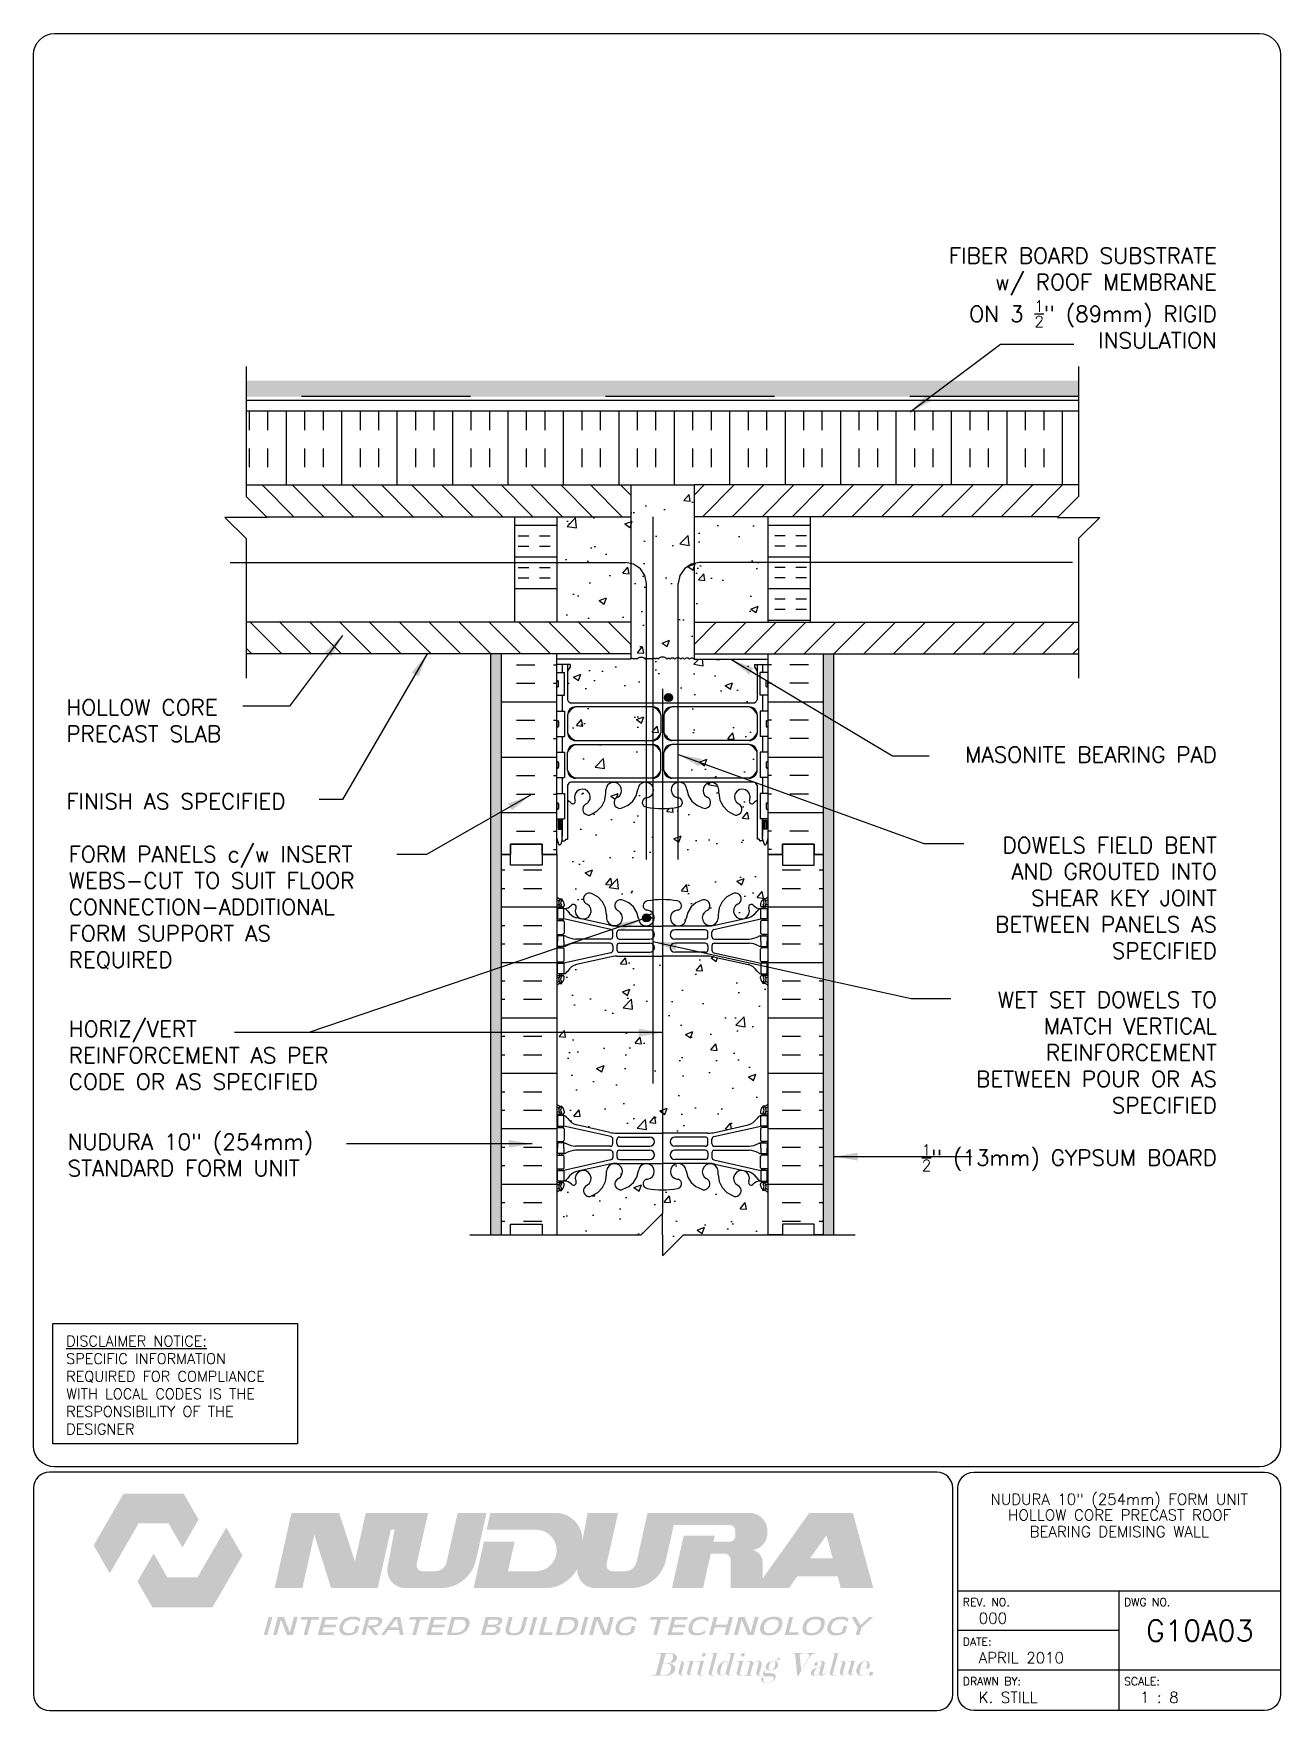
# Paper-space layout 'G10A03' of a CAD drawing. Header units: inches. Extents: x 0.42 to 7.8, y 0.49 to 10.41.
# The model-space entities are those that its viewports show. They can reach past a viewport. Long polylines and large blocks are cut down to what shows.
import ezdxf
from ezdxf.enums import TextEntityAlignment as Align

# ---------------------------------------------------------------- set-up
doc = ezdxf.new("R2010")
doc.units = ezdxf.units.IN
doc.header["$LTSCALE"] = 0.5
doc.header["$MEASUREMENT"] = 0
doc.linetypes.add('DASHED2', pattern=[0.375, 0.25, -0.125])
for name, color, linetype in [('HATCH', 12, 'Continuous'), ('line25', 2, 'Continuous'), ('LINE3', 3, 'Continuous'), ('LINE50', 5, 'Continuous'), ('LINE9', 9, 'Continuous'), ('LOGO', 7, 'Continuous'), ('TBK_LINE65', 3, 'Continuous'), ('TBK_TEXT', 4, 'Continuous'), ('TEXT', 4, 'Continuous'), ('Web_Edge', 9, 'Continuous')]:
    doc.layers.add(name, color=color, linetype=linetype)
doc.styles.add('DIM', font='romans.shx', dxfattribs={"width": 0.7})
doc.styles.add('ROMANS', font='romans.shx', dxfattribs={"height": 0.75})
doc.dimstyles.new('ext_12', dxfattribs={"dimscale": 12, "dimtxt": 0.09375, "dimasz": 0.09375, "dimexe": 0.09375, "dimexo": 0.0625, "dimgap": 0.0625, "dimtad": 1, "dimdec": 1, "dimzin": 3, "dimdsep": 46, "dimlunit": 4, "dimtxsty": 'DIM', "dimcen": 0.09, "dimdle": 0.09375, "dimclrt": 4, "dimadec": 0, "dimazin": 0, "dimtfac": 1, "dimtdec": 1, "dimtmove": 2, "dimatfit": 3, "dimfxl": 1, "dimfrac": 2, "dimtolj": 1, "dimtzin": 0, "dimarcsym": 0})
pattern_1 = [(180, (78.90530019734312, 22.5780111950957), (-1.836909530733566e-16, -1.5), []), (180, (78.90530019734312, 22.0780111950957), (-1.836909530733566e-16, -1.5), [0.5, -0.5]), (180, (78.90530019734312, 21.57801119509568), (-1.836909530733566e-16, -1.5), [0.5, -0.5])]
pattern_2 = [(45, (78.90530019734312, 22.5780111950957), (-0.7071067811865475, 0.7071067811865476), [])]
pattern_3 = [(135, (277.2615804434155, 22.5780111950957), (0.7071067811865475, 0.7071067811865476), [])]
pattern_4 = [(49.99999999999999, (0, 0), (3.586300913003767, -0.3137606749129755), [0.375, -4.125]), (355, (0, 0), (-0.693756668065, 3.760960668500059), [0.3, -3.3]), (100.45144446, (0.298858405, -0.02614672), (2.89254423363556, 3.447199954843147), [0.3187009599999999, -3.505710559999999]), (46.18420000000001, (0, 1), (5.336206653357862, -0.8275964039653827), [0.5625, -6.1875]), (96.63563549, (0.444683725, 0.931033465), (4.673309728371142, 4.870593003872752), [0.47805171, -5.258568799999999]), (351.1841639899999, (0, 1), (4.673309725273866, 4.870593001349951), [0.45, -4.950000005]), (21, (0.5, 0.75), (2.984535260592308, -2.013094453326694), [0.375, -4.125]), (326.0000000000001, (0.5, 0.75), (1.216576659607909, 3.625750225234265), [0.3, -3.3]), (71.45144474, (0.74871127, 0.58224213), (4.201111883649856, 1.612655764031769), [0.31870095, -3.50571056]), (37.50000000000001, (0, 0), (0.06079927658645334, 1.664469269156557), [0, -3.26, 0, -3.35, 0, -3.3125]), (7.499999999999999, (0, 0), (1.315347687210743, 1.972058559411801), [0, -1.91, 0, -3.185, 0, -1.2625]), (327.5, (-1.115, 0), (2.669112180862045, -0.1127743586718988), [0, -1.25, 0, -3.9, 0, -5.175]), (317.5, (-1.615, 0), (2.915930846711931, 0.5005249116615886), [0, -1.625, 0, -2.59, 0, -3.675])]

psp = doc.layouts.new('G10A03')

# ---------------------------------------------------------------- texts
at = {"layer": 'TBK_TEXT', "color": 7, "style": 'ROMANS'}
for s, p in [('REV. NO.', (5.921495993000946, 1.106968512655483)), ('DWG NO.', (6.87599509097176, 1.106968512655484)), ('DATE:', (5.921495993000946, 0.8725935126554796)), ('DRAWN BY:', (5.921495993000946, 0.6382185126554827)), ('SCALE:', (6.87599509097176, 0.6382185126554845))]:
    psp.add_text(s, height=0.046875, dxfattribs=at).set_placement(p)
at = {"layer": 'TEXT', "insert": (0.6134231575167464, 2.706483347503024), "char_height": 0.0625, "width": 1.413709983402115, "attachment_point": 1, "style": 'ROMANS'}
psp.add_mtext('{\\Fromans.shx|c1;\\LDISCLAIMER NOTICE:\\l\\PSPECIFIC INFORMATION REQUIRED FOR COMPLIANCE WITH LOCAL CODES IS THE RESPONSIBILITY OF THE DESIGNER}', dxfattribs=at)

msp = doc.modelspace()

# ---------------------------------------------------------------- texts
at = {"layer": 'TEXT', "char_height": 0.75, "style": 'ROMANS'}
for s, insert, width, attachment_point in [('\\A1;FIBER BOARD SUBSTRATE\\Pw/ ROOF MEMBRANE \\PON 3 {\\H0.7x;\\S1/2;}" (89mm) RIGID \\PINSULATION', (204.3483529247876, 188.7104288097454), 26.11340356310433, 3), ('\\A1;HOLLOW CORE PRECAST SLAB', (149.8585399766789, 166.3233699408408), 10.94608122074595, 4), ('\\A1;MASONITE BEARING PAD', (204.3483529247876, 165.0858675894647), 13.61326156596732, 3), ('\\A1;FINISH AS SPECIFIED', (149.8585399766789, 162.5000719871388), 12.93147802289833, 4), ('FORM PANELS c/w INSERT WEBS-CUT TO SUIT FLOOR CONNECTION-ADDITIONAL\\PFORM SUPPORT AS \\PREQUIRED', (149.9704365250092, 157.4622842682288), 17.83839658487188, 4), ('\\A1;DOWELS FIELD BENT AND GROUTED INTO SHEAR KEY JOINT BETWEEN PANELS AS SPECIFIED', (204.3483529247876, 160.799215192478), 13.61326156596732, 3), ('\\A1;WET SET DOWELS TO MATCH VERTICAL REINFORCEMENT BETWEEN POUR OR AS SPECIFIED', (204.3483529247876, 153.4802983505041), 13.61326156596732, 3), ('HORIZ/VERT REINFORCEMENT AS PER CODE OR AS SPECIFIED', (149.9704365250092, 150.474553572472), 15.33693752103557, 4), ('NUDURA 10" (254mm) STANDARD FORM UNIT', (149.9187387378265, 145.7529524271135), 14.95851929947691, 4), ('\\A1;{\\H0.7x;\\S1/2;}" (13mm) GYPSUM BOARD', (204.3483529247876, 146.2554500682604), 13.61326156596732, 3)]:
    msp.add_mtext(s, dxfattribs=dict(at, insert=insert, width=width, attachment_point=attachment_point))

# ---------------------------------------------------------------- blocks, each defined once
blk = doc.blocks.new('TITLEBLOCK-Tag')
at = {"style": 'ROMANS'}
for tag, height, p in [('TITLE_LINE_1', 0.065, (0.9270403587070515, -0.1327638293612567)), ('TITLE_LINE_2', 0.065, (0.9293518499004474, -0.2257566395048141)), ('CENTRE-LINE-3', 0.065, (0.9270403587070515, -0.3246234737192308)), ('TITLE_LINE_4', 0.065, (0.9270403587070515, -0.4298947839723146)), ('TITLE_LINE_5', 0.065, (0.9270403587070515, -0.5260365561527491)), ('DWG', 0.125, (1.404289907692458, -0.9102216346704477))]:
    blk.add_attdef(tag, text='', height=height, dxfattribs=at).set_placement(p, align=Align.MIDDLE_CENTER)
for tag, p in [('LATEST_REVISION', (0.09536634748817718, -0.8365911577169305)), ('REVISION_DATE', (0.09536634748817718, -1.070966157716933)), ('DRAWN_BY', (0.09536634748817718, -1.30534115771693)), ('SCALE', (1.049865445458991, -1.305341157716928))]:
    blk.add_attdef(tag, text='', height=0.065, dxfattribs=at).set_placement(p, align=Align.MIDDLE_LEFT)

# ---------------------------------------------------------------- hatches: boundary and pattern name
at = {"layer": 'HATCH'}
h = msp.add_hatch(dxfattribs=at)
h.set_pattern_fill('GRAVEL', color=256, style=0)
h.set_pattern_definition([(228.0128, (0.72, 1), (-7.999998232158162, -9.000001341607247), [0.134536, -13.319088]), (184.9697, (0.63, 0.9), (12.00000105151764, 0.9999913070070519), [0.230868, -22.855925]), (132.5104, (0.4, 0.88), (9.999990718346812, -11.0000086738712), [0.162788, -16.116032]), (267.2737, (0.01, 0.63), (0.9999960177271904, 20.00000029497347), [0.210238, -20.813558]), (292.8337, (0, 0.42), (-5.00000990543714, 11.99999641177778), [0.206155, -20.409373]), (357.2737, (0.08, 0.23), (-20.00000029497347, 0.9999960177271915), [0.210238, -20.813558]), (37.6942, (0.29, 0.22), (-13.00000734561798, -9.99999040516053), [0.278029, -27.524849]), (72.2553, (0.51, 0.39), (7.000010762705409, 21.99999623123919), [0.262488, -25.986321]), (121.4296, (0.59, 0.64), (-8.000008234176365, 12.99999503649257), [0.21095, -20.884073]), (175.2364, (0.48, 0.82), (11.00000094631958, -0.9999915326612605), [0.240832, -11.800763]), (222.3974, (0.24, 0.84), (-12.00000735107323, -10.99999208201412), [0.311448, -30.833375]), (138.8141, (1, 0.62), (-7.000002946805715, 5.999997313342756), [0.106301, -10.523844]), (171.4692, (0.92, 0.69), (12.99999828481513, -2.00000791003979), [0.202237, -20.021511]), (225, (0.72, 0.72), (-1.110223024625157e-16, -1.000000309448952), [0.141421, -1.272792]), (203.1986, (0.65, 0.84), (4.999999730667075, 2.000001325264854), [0.076158, -7.539615]), (291.8014, (0.58, 0.81), (-0.9999999105006487, 3.00000027301077), [0.107703, -5.277462]), (30.9638, (0.62, 0.71), (2.999998022287998, 2.000002483540733), [0.174929, -5.656022999999999]), (161.5651, (0.77, 0.8), (2.000000434592962, -0.9999984032227077), [0.126491, -3.035787]), (16.38950000000001, (0, 0.81), (10.00000219841196, 2.99999270981797), [0.1772, -17.542845]), (70.3462, (0.17, 0.86), (-3.999995247371745, -11.00000213560622), [0.148661, -14.717408]), (293.1986, (0.77, 1), (-2.000001325264854, 4.999999730667075), [0.152315, -7.463458]), (343.6105, (0.83, 0.86), (-10.00000219841196, 2.999992709817974), [0.1772, -17.542845]), (339.444, (0, 0.19), (-5.000001844542423, 1.999995996421584), [0.17088, -8.373124]), (294.7751, (0.16, 0.13), (-4.99999218924517, 11.00000342183912), [0.143178, -14.174643]), (66.80140000000002, (0.78, 0), (2.000001325264855, 4.999999730667075), [0.152315, -7.463458]), (17.354, (0.84, 0.14), (-13.00000201909683, -3.999994502259118), [0.167631, -16.59542399999999]), (69.444, (0.29, 0), (-1.999995996421587, -5.000001844542422), [0.08544, -8.458563999999999]), (101.3099, (0.72, 0), (-0.9999976321616053, 4.000000752230952), [0.05099, -5.048029]), (165.9638, (0.71, 0.05), (3.00000054598974, -0.9999980573612457), [0.206155, -3.91695]), (186.009, (0.51, 0.1), (9.99999975090604, 0.9999993174818415), [0.19105, -18.913923]), (303.6901, (0.62, 0.62), (-1.000001334507191, 1.99999955777116), [0.144222, -3.461329]), (353.1572, (0.7, 0.5), (16.99999936547855, -2.000007997924761), [0.251794, -24.927563]), (60.94540000000001, (0.95, 0.47), (-4.000000027199279, -7.000000384569685), [0.102956, -10.192674]), (90, (1, 0.56), (-0.9999999999999999, 1), [0.06, -0.94]), (120.2564, (0.49, 0.13), (3.999994886802693, -7.000002455854734), [0.138924, -13.75352]), (48.01280000000001, (0.42, 0.25), (7.99999823215816, 9.00000134160725), [0.269072, -13.184552]), (0, (0.6, 0.45), (1, 1), [0.26, -0.74]), (325.3048, (0.86, 0.45), (-9.999994258987526, 7.000008609594458), [0.158114, -15.653274]), (254.0546, (0.99, 0.36), (-0.9999998892963811, -4.000000126652151), [0.145602, -7.134508]), (207.646, (0.95, 0.22), (-18.99999580717959, -10.00000771316918), [0.237065, -23.469474]), (175.4261, (0.74, 0.11), (-13.00000055831213, 0.999994801161084), [0.2507989999999999, -24.82907399999999])])
h.paths.add_polyline_path([(197.7974869767078, 182.4163358103051), (158.3693936640509, 182.4163358103051), (158.3693936640509, 181.6663358103051), (197.7974869767078, 181.666335810305)])
h = msp.add_hatch(dxfattribs=at)
h.set_pattern_fill('INSUL', color=256, scale=7, angle=90, style=0)
h.set_pattern_definition([(90, (78.90530019734314, 22.57550161007963), (-2.625, 1.607348923880901e-16), []), (90, (78.03030019734314, 22.57550161007963), (-2.625, 1.607348923880901e-16), [0.875, -0.875]), (90, (77.15530019734314, 22.57550161007963), (-2.625, 1.607348923880901e-16), [0.875, -0.875])])
h.paths.add_polyline_path([(158.3693936640509, 180.9766214795626), (158.3693936640509, 177.4788683465566), (197.7974869767078, 177.4768841975844), (197.7974869767078, 180.9766214795624)])
h = msp.add_hatch(dxfattribs=at)
h.set_pattern_fill('ANSI31', color=256, scale=8, style=0)
h.set_pattern_definition(pattern_3)
h.paths.add_polyline_path([(158.3693936640509, 176.9402856168178), (159.3305482162901, 175.9791310645785), (176.5834403203793, 175.9791310645786), (176.5834403203793, 177.4791310645786), (158.3693936640508, 177.4791310645785)])
h = msp.add_hatch(dxfattribs=at)
h.set_pattern_fill('AR-CONC', color=256, scale=0.5)
h.set_pattern_definition(pattern_4)
h.paths.add_polyline_path([(179.5834403203794, 177.4791310645786), (176.5834403203793, 177.4791310645786), (176.5834403203793, 169.4791310645786), (176.5834403203793, 169.2845799923987, -0.2921416700878113), (176.7177735945051, 169.2291310645786, -0.5205670499999535), (176.8780454026533, 169.2291310645786, -0.5205670500000308), (177.2762586122889, 169.2291310645786, -0.5205670499999424), (177.414696539772, 169.2291310645786, -0.5205670499999621), (177.5526519184941, 169.2291310645786, -0.08692797627920386), (177.5834403203793, 169.2599880722596, -1.018582147734556), (177.7521841009867, 169.2291310645785, -0.5205670500000269), (177.8906220284697, 169.2291310645785, -0.5205670500000277), (178.2888352381053, 169.2291310645786, -0.520567049999951), (178.4491070462536, 169.2291310645786, -0.5205670500000287), (178.67024160026, 169.2291310645786, -0.5205670500000087), (178.9507867899307, 169.2291310645786, -0.5205670499999503), (179.1374324992566, 169.2291310645786, -0.5205670500000282), (179.3646531492925, 169.2291310645786, -0.5071244707116883), (179.5834403203793, 169.2291310645786), (179.5834403203793, 169.4791310645786)], flags=17)
h.paths.add_polyline_path([(183.0834403203793, 175.9791310645786), (179.5834403203794, 175.9791310645786), (179.5834403203793, 170.9791310645786), (183.0834403203793, 170.9791310645786)], flags=17)
h.paths.add_polyline_path([(176.5834403203793, 175.9791310645786), (173.0834403203793, 175.9791310645786), (173.0834403203793, 170.9791310645786), (176.5834403203793, 170.9791310645786)])
h.paths.add_polyline_path([(182.4534439403566, 168.8642714795627), (182.4534439403566, 168.976621479563), (183.0834403203793, 168.9766214795625), (183.0834403203793, 169.2291310645786), (179.5834403203793, 169.2291310645786), (179.5834403203793, 169.4791310645786), (179.5834403203794, 177.4791310645786), (176.5834403203793, 177.4791310645786), (176.5834403203793, 169.4791310645786), (176.5834403203793, 169.2845799923987), (176.5834403203793, 169.2291310645786), (173.0834403203794, 169.2291310645786), (173.0834403203794, 168.9766214795625), (173.713436700402, 168.9766214795626), (173.713436700402, 168.8642714795623), (173.5934406825994, 168.6642781165569), (173.5934406825994, 167.3028451591838, 0.2681558504660101), (173.7545955900294, 167.1547080870156), (182.4122932784937, 167.1547080870156, 0.2681384484791023), (182.5734439403449, 167.3028316031308), (182.573443940345, 168.6642714795811)])
h.paths.add_polyline_path([(178.0071944342605, 166.5922079041462, 0.2256517540596096), (177.6321944342581, 166.9672079041527), (173.9684449281735, 166.9672079041528, 0.2256517540553846), (173.5934449281755, 166.5922079041545), (173.5934449281755, 165.7514019995082, 0.2256517540569739), (173.968444928177, 165.3764019995087), (177.6321944342581, 165.3764019995087, 0.2256517540590693), (178.00719443426, 165.751401999514)])
h.paths.add_polyline_path([(178.00719443426, 164.8107804100458, 0.2256517540590682), (177.6321944342581, 165.1857804100511), (173.968444928177, 165.1857804100511, 0.2256517540569728), (173.5934449281755, 164.8107804100516), (173.5934449281755, 163.9699745054053, 0.2256517540553852), (173.9684449281735, 163.594974505407), (177.6321944342581, 163.5949745054071, 0.2256517540596114), (178.0071944342605, 163.9699745054136)])
h.paths.add_polyline_path([(182.5734439403461, 164.8107804100503, 0.2256517540575532), (182.1984439403441, 165.1857804100511), (178.5346944342656, 165.1857804100511, 0.2256517540585612), (178.1596944342606, 164.8107804100503), (178.1596944342602, 163.9699745054053, 0.2256517540541927), (178.5346944342547, 163.5949745054072), (182.1984439403477, 163.5949745054071, 0.225651754055929), (182.5734439403461, 163.9699745054066)])
h.paths.add_polyline_path([(182.5734439403461, 166.5922079041532, 0.2256517540559266), (182.1984439403477, 166.9672079041527), (178.5346944342547, 166.9672079041527, 0.2256517540541922), (178.1596944342602, 166.5922079041545), (178.1596944342606, 165.7514019995095, 0.2256517540585619), (178.5346944342656, 165.3764019995087), (182.1984439403441, 165.3764019995087, 0.2256517540575533), (182.5734439403461, 165.7514019995095)])
h.paths.add_polyline_path([(183.0834403203793, 160.7360101615552), (182.998443940344, 160.475354596113, -0.6000000000330085), (182.8984439403422, 160.4753545961087), (182.8495308968641, 160.6253545961088), (182.7234439403426, 160.6253545961087, -0.4142135623733657), (182.6734439403425, 160.6753545961087), (182.6734439403423, 160.7053545961087), (182.5734439403424, 160.7053545961087), (182.5734439403447, 162.5426113053039, 0.1089354804426145), (182.420772181106, 162.4294244031294, -0.8344002599745921), (182.209267972467, 162.5549688165586), (182.2209781784322, 162.5763147082326, 2.15540393397624), (181.6823303243268, 162.3818969513527, -1), (181.4687410269281, 161.8707947476635, -0.3112229933500445), (180.7597666109465, 162.8867888915621), (180.7602765020176, 163.0517767143531, 1.661382059455297), (180.19919341768, 162.6990363280745, -1), (179.9856041202985, 162.187934124378, -0.3009499255519243), (179.2493638096519, 163.0602315268241, 1.661382059457686), (178.6882807253141, 162.7074911405467, 0.05561716192558416), (178.8675789349868, 162.6619205621844, -0.8432432356325206), (178.8332624596164, 162.2295992791351, -0.04993240552145521), (178.0834403203532, 162.1651788931634, -0.04993240552133983), (177.3336181810918, 162.2295992791351, -0.8432432356326702), (177.2993017057216, 162.6619205621844, 0.05561716192549324), (177.4785999153941, 162.7074911405466, 1.661382059456373), (176.9175168310564, 163.0602315268247, -0.3009499255520037), (176.18127652041, 162.1879341243781, -1), (175.9676872230279, 162.6990363280743, 1.66138205945608), (175.4066041386906, 163.0517767143531), (175.4071140297617, 162.8867888915621, -0.3112229933499154), (174.6981396137805, 161.8707947476636, -1), (174.4845503163818, 162.381896951353, 2.15540393397437), (173.945902462276, 162.5763147082326), (173.9576126682412, 162.5549688165586, -0.834374596337214), (173.7461134229609, 162.4294186960881, 0.1089377873102174), (173.5934399302155, 162.5426098592725), (173.5934367004162, 160.7053545961087), (173.4934367004163, 160.7053545961087), (173.4934367004162, 160.6753545961087, -0.4142135623733604), (173.4434367004161, 160.6253545961087), (173.3173497438946, 160.6253545961088), (173.2684367004164, 160.4753545961087, -0.6000000000329975), (173.1684367004146, 160.475354596113), (173.0834403203793, 160.7360101615552), (173.0834403203793, 159.9766214795625), (173.0834403203793, 157.9766214795625, 0.08841615068705387), (173.2294433172397, 157.8793097871076), (173.3194433172402, 157.8793097871144), (173.3194433172429, 157.8375837271903, -0.2490694201798191), (173.429443317259, 157.6304605754208), (173.4294433172626, 157.5629605754107, -0.4142135623889365), (173.3669433172626, 157.5004605754074), (173.3194433172648, 157.5004605754074), (173.3194433172693, 157.4304605754074), (173.4244433172548, 157.4304605754074, 0.2317357955483023), (173.7821078373914, 157.5814849072387, -0.8344002605632594), (173.9936120461444, 157.4559404939406), (173.9819018401792, 157.4345946022665, 2.155403933975556), (174.5205496942847, 157.6290123591464, -1), (174.7341389916849, 158.1401145628351, -0.3112229933496027), (175.4431134076648, 157.1241204189371), (175.4426035165938, 156.959132596146, 1.66138205945428), (176.0036866009317, 157.3118729824245, -1), (176.2172758983134, 157.8229751861209, -0.3009499255518014), (176.9535162089595, 156.9506777836749, 1.661382059456504), (177.5145992932975, 157.3034181699524, 0.05561716192565828), (177.3353010836246, 157.3489887483147, -0.8432432356304626), (177.3696175589943, 157.7813100313639, -0.04754436165081244), (178.0834444342636, 157.8460656654408, -0.04754436165057722), (178.7972713095293, 157.781310031364, -0.84324323563282), (178.8315877848993, 157.3489887483147, 0.05561716192545779), (178.652289575227, 157.3034181699524, 1.661382059455945), (179.2133726595648, 156.9506777836743, -0.3009499255520368), (179.9496129702112, 157.822975186121, -1), (180.1632022675925, 157.3118729824244, 1.661382059453897), (180.7242853519305, 156.959132596146), (180.7237754608595, 157.1241204189371, -0.3112229933499046), (181.4327498768406, 158.1401145628355, -1), (181.6463391742393, 157.6290123591461, 2.155403933973883), (182.1849870283451, 157.4345946022665), (182.1732768223799, 157.4559404939406, -0.8343745963365071), (182.3847760676602, 157.5814906144111, 0.2317403101388123), (182.7424455512695, 157.4304605754074), (182.847445551255, 157.4304605754074), (182.8474455512596, 157.5004605754074), (182.7999455512617, 157.5004605754074, -0.4142135623889198), (182.7374455512617, 157.5629605754107), (182.7374455512654, 157.6304605754208, -0.2490694201798233), (182.8474455512814, 157.8375837271903), (182.8474455512841, 157.8793097871144), (182.9374455512847, 157.8793097871076, 0.08841040745014024), (183.0834403203793, 157.9766135926), (183.0834403203793, 159.9766214795625)])
h.paths.add_polyline_path([(183.0834403203793, 153.7843075582151, 0.08841040745013647), (182.9374455512847, 153.8816113637075), (182.8474455512841, 153.8816113637006), (182.8474455512818, 153.9233374236245, -0.249069420180358), (182.7374455512654, 154.1304605753942), (182.7374455512617, 154.1979605754044, -0.4142135623888782), (182.7999455512617, 154.2604605754077), (182.8474455512596, 154.2604605754077), (182.847445551255, 154.3304605754077), (182.7424455512703, 154.3304605754077, -0.1555286049737623), (182.5667526062248, 154.4645057583356, 0.1809141486821891), (182.1490314513943, 154.7758506093635), (180.5682358754076, 155.1288098220633, 0.05497433642746759), (180.2413654168026, 155.16485773839), (178.0834444342622, 155.1648577383901), (175.9255234517217, 155.16485773839, 0.05497433642746681), (175.5986529931167, 155.1288098220633), (174.01785741713, 154.7758506093635, 0.1809141486821731), (173.6001362622996, 154.4645057583356, -0.155528604973777), (173.424443317254, 154.3304605754077), (173.3194433172693, 154.3304605754077), (173.3194433172648, 154.2604605754077), (173.3669433172626, 154.2604605754077, -0.4142135623889448), (173.4294433172626, 154.1979605754044), (173.429443317259, 154.1304605753942, -0.2490694201798196), (173.3194433172429, 153.9233374236248), (173.3194433172402, 153.8816113637006), (173.2294433172397, 153.8816113637075, 0.08841615068706149), (173.0834403203793, 153.7842996712526), (173.0834403203793, 148.1689432878724, 0.0884161506870652), (173.2294433172397, 148.0716315954174), (173.3194433172402, 148.0716315954243), (173.3194433172429, 148.0299055355002, -0.2490694201798227), (173.429443317259, 147.8227823837307), (173.4294433172626, 147.7552823837206, -0.4142135623889365), (173.3669433172626, 147.6927823837173), (173.3194433172648, 147.6927823837173), (173.3194433172693, 147.6227823837173), (173.424443317254, 147.6227823837173, -0.1555286049723213), (173.6001362622984, 147.4887372007911, 0.18091414868291), (174.01785741713, 147.1773923497614), (175.5986529931167, 146.8244331370617, 0.0549743364274651), (175.9255234517217, 146.7883852207349), (178.0834444342622, 146.7883852207349), (180.2413654168026, 146.7883852207349, 0.05497433642746681), (180.5682358754076, 146.8244331370617), (182.1490314513943, 147.1773923497615, 0.1809141486819599), (182.5667526062244, 147.4887372007888, -0.1555286049741983), (182.7424455512703, 147.6227823837173), (182.847445551255, 147.6227823837173), (182.8474455512596, 147.6927823837173), (182.7999455512617, 147.6927823837173, -0.4142135623888782), (182.7374455512617, 147.7552823837206), (182.7374455512654, 147.8227823837307, -0.2490694201805856), (182.847445551282, 148.0299055355006), (182.8474455512841, 148.0716315954243), (182.9374455512874, 148.0716315954186, 0.08841040744862712), (183.0834403203793, 148.1689354009098)])
h.paths.add_polyline_path([(183.0834403203793, 143.976629366525, 0.0884104074501265), (182.9374455512847, 144.0739331720174), (182.8474455512841, 144.0739331720105), (182.8474455512814, 144.1156592319347, -0.2490694201798075), (182.7374455512654, 144.3227823837041), (182.7374455512617, 144.3902823837142, -0.4142135623889365), (182.7999455512617, 144.4527823837176), (182.8474455512596, 144.4527823837176), (182.847445551255, 144.5227823837176), (182.7424455512695, 144.5227823837176, 0.2317357956534133), (182.3847810310173, 144.3717580517533, -0.8344002599656901), (182.1732768223799, 144.4973024651844), (182.1849870283451, 144.5186483568585, 2.15540393397384), (181.6463391742393, 144.3242305999788, -1), (181.4327498768365, 143.813128396291, -0.3112229933488102), (180.7237754608595, 144.8291225401879), (180.7242853519305, 144.994110362979, 1.661382059449809), (180.1632022675913, 144.641369976701, -1), (179.9496129702123, 144.1302677730037, -0.3009499255519621), (179.2133726595649, 145.0025651754493, 1.661382059463728), (178.6522895752283, 144.649824789172, 0.05561716192528026), (178.8315877849001, 144.6042542108102, -0.8432432356394641), (178.7972713095269, 144.1719329277605, -0.04754436165053048), (178.0834444342618, 144.1071772936842, -0.04754436165063766), (177.3696175589951, 144.171932927761, -0.8432432356329301), (177.3353010836249, 144.6042542108103, 0.05561716192549841), (177.5145992932974, 144.6498247891726, 1.66138205944436), (176.9535162089601, 145.0025651754556, -0.3009499255533988), (176.217275898313, 144.1302677730039, -1), (176.0036866009307, 144.6413699767, 1.661382059457069), (175.4426035165938, 144.994110362979), (175.4431134076648, 144.8291225401879, -0.3112229933498764), (174.7341389916839, 143.8131283962895, -1), (174.5205496942838, 144.3242305999781, 2.155403933979255), (173.9819018401792, 144.5186483568585), (173.9936120461444, 144.4973024651844, -0.8343745963365634), (173.7821128008641, 144.3717523447139, 0.2317403101388447), (173.4244433172548, 144.5227823837176), (173.3194433172693, 144.5227823837176), (173.3194433172648, 144.4527823837176), (173.3669433172626, 144.4527823837176, -0.4142135623889448), (173.4294433172626, 144.3902823837142), (173.429443317259, 144.3227823837041, -0.2490694201798226), (173.3194433172429, 144.1156592319347), (173.3194433172402, 144.0739331720105), (173.2294433172397, 144.0739331720174, 0.0884161506870703), (173.0834403203793, 143.9766214795624), (173.0834403203793, 141.9766214795625), (177.0834403203793, 141.9766214795625), (178.0834403203793, 142.9766214795625), (178.0834403203793, 141.9766214795625), (178.0834403203793, 140.9766214795625), (179.0834403203793, 141.9766214795625), (183.0834403203793, 141.9766214795625)])
h = msp.add_hatch(dxfattribs=at)
h.set_pattern_fill('AR-CONC', color=256, scale=0.5)
h.set_pattern_definition(pattern_4)
h.paths.add_polyline_path([(179.5834403203794, 177.4791310645786), (176.5834403203793, 177.4791310645786), (176.5834403203793, 169.4791310645786), (176.5834403203793, 169.2845799923987, -0.2921416700878104), (176.7177735945051, 169.2291310645786, -0.5205670499999546), (176.8780454026533, 169.2291310645786, -0.5205670500000257), (177.2762586122889, 169.2291310645786, -0.520567049999965), (177.414696539772, 169.2291310645786, -0.5205670500000834), (177.5526519184941, 169.2291310645786, -0.08692797627913285), (177.5834403203793, 169.2599880722596, -0.0869279762792069), (177.6142287222646, 169.2291310645786, -0.5205670500000329), (177.7521841009867, 169.2291310645786, -0.5205670499999299), (177.8906220284697, 169.2291310645786, -0.5205670500000245), (178.2888352381053, 169.2291310645786, -0.5205670499999036), (178.4491070462536, 169.2291310645785, -0.5205670500000826), (178.67024160026, 169.2291310645786, -0.5205670499999716), (178.9507867899307, 169.2291310645786, -0.5205670500000306), (179.1374324992566, 169.2291310645786, -0.5205670499999805), (179.3646531492925, 169.2291310645786, -0.5071244707116908), (179.5834403203793, 169.2291310645786), (179.5834403203793, 169.4791310645786)])
h = msp.add_hatch(dxfattribs=at)
h.set_pattern_fill('ANSI31', color=256, scale=8, style=0)
h.set_pattern_definition(pattern_2)
h.paths.add_polyline_path([(196.8363324244685, 175.9791310645785), (197.7974869767078, 176.9402856168178), (197.7974869767078, 177.4791310645785), (179.5834403203794, 177.4791310645786), (179.5834403203794, 175.9791310645786)])
h = msp.add_hatch(dxfattribs=at)
h.set_pattern_fill('INSUL', color=256, scale=4, angle=180, style=0)
h.set_pattern_definition([(7.016709298534877e-15, (277.2615804434155, 22.5780111950957), (1.836909530733566e-16, -1.5), []), (7.016709298534877e-15, (277.2615804434155, 22.0780111950957), (1.836909530733566e-16, -1.5), [0.5, -0.5]), (7.016709298534877e-15, (277.2615804434155, 21.57801119509568), (1.836909530733566e-16, -1.5), [0.5, -0.5])])
h.paths.add_polyline_path([(171.0834403203794, 175.9791310645785), (173.0834403203793, 175.9791310645786), (173.0834403203793, 172.1041310645785), (171.0834403203793, 172.1041310645785)])
h = msp.add_hatch(dxfattribs=at)
h.set_pattern_fill('INSUL', color=256, scale=4, angle=180, style=0)
h.set_pattern_definition(pattern_1)
h.paths.add_polyline_path([(185.0834403203793, 175.9791310645785), (183.0834403203793, 175.9791310645786), (183.0834403203794, 172.1041310645785), (185.0834403203793, 172.1041310645785)])
h = msp.add_hatch(dxfattribs=at)
h.set_pattern_fill('INSUL', color=256, scale=4, angle=180, style=0)
h.set_pattern_definition(pattern_1)
h.paths.add_polyline_path([(183.0834403203793, 170.9791310645786), (185.0834403203794, 170.9791310645786), (185.0834403203793, 172.1041310645784), (183.0834403203793, 172.1041310645784)])
h = msp.add_hatch(dxfattribs=at)
h.set_pattern_fill('ANSI31', color=256, scale=8, style=0)
h.set_pattern_definition(pattern_3)
h.paths.add_polyline_path([(158.3693936640509, 170.9791310645786), (158.3693936640509, 169.4791310645786), (176.5834403203793, 169.4791310645786), (176.5834403203793, 170.9791310645786)])
h = msp.add_hatch(dxfattribs=at)
h.set_pattern_fill('ANSI31', color=256, scale=8, style=0)
h.set_pattern_definition(pattern_2)
h.paths.add_polyline_path([(179.5834403203793, 170.9791310645786), (179.5834403203793, 169.4791310645786), (197.7974869767078, 169.4791310645786), (197.7974869767078, 170.9791310645786)])
h = msp.add_hatch(dxfattribs=at)
h.set_pattern_fill('AR-SAND', color=256, scale=0.25, style=0)
h.set_pattern_definition([(142.5, (354.5932999441272, 9.616216181048543), (0.01574833952740204, 0.4817059422532897), [0, -0.38, 0, -0.425, 0, -0.40625]), (172.5, (354.5932999441272, 9.616216181048543), (-0.4424441763169318, 0.7055365163074351), [0, -0.205, 0, -0.3425, 0, -0.13125]), (212.5, (354.9007999441272, 9.616216181048543), (-0.7785354654378738, 0.001414763384241124), [0, -0.125, 0, -0.45, 0, -0.5875]), (222.5, (354.9007999441272, 9.616216181048543), (-0.7515316511430733, 0.2194188912335623), [0, -0.0625, 0, -0.295, 0, -0.3375])])
h.paths.add_polyline_path([(169.9584403203794, 169.4791310645786), (170.4584403203793, 169.4791310645786), (170.4584403203793, 159.9173737498295), (170.4584403203793, 141.9766214795625), (169.9584403203793, 141.9766214795625)])
h = msp.add_hatch(dxfattribs=at)
h.set_pattern_fill('INSUL', color=256, scale=7, style=0)
h.set_pattern_definition([(0, (-2753.078141391105, -237.0328925831492), (0, 2.625), []), (0, (-2753.078141391105, -236.1578925831492), (0, 2.625), [0.875, -0.875]), (0, (-2753.078141391105, -235.2828925831492), (0, 2.625), [0.875, -0.875])])
h.paths.add_polyline_path([(173.0834403203793, 169.4791310645786), (170.4584403203793, 169.4791310645786), (170.4584403203793, 159.9766214795625), (170.8959403203793, 159.9766214795625), (170.8959403203793, 160.4766214795625), (172.3959403203793, 160.4766214795625), (172.3959403203793, 159.9766214795625), (173.0834403203793, 159.9766214795625)])
h = msp.add_hatch(dxfattribs=at)
h.set_pattern_fill('INSUL', color=256, scale=7, style=0)
h.set_pattern_definition([(180, (3109.245022031864, -237.0328925831492), (0, 2.625), []), (180, (3109.245022031864, -236.1578925831492), (0, 2.625), [0.875, -0.875]), (180, (3109.245022031864, -235.2828925831492), (0, 2.625), [0.875, -0.875])])
h.paths.add_polyline_path([(185.7084403203793, 169.4766214795625), (183.0834403203793, 169.4766214795625), (183.0834403203793, 159.9766214795625), (183.7709403203793, 159.9766214795625), (183.7709403203793, 160.4766214795625), (185.2709403203793, 160.4766214795625), (185.2709403203793, 159.9766214795625), (185.7084403203793, 159.9766214795625)])
h = msp.add_hatch(dxfattribs=at)
h.set_pattern_fill('AR-SAND', color=256, scale=0.25, style=0)
h.set_pattern_definition([(37.50000000000001, (1.573580696631495, 9.616216181048543), (-0.01574833952740204, 0.4817059422532897), [0, -0.38, 0, -0.425, 0, -0.40625]), (7.499999999999999, (1.573580696631495, 9.616216181048543), (0.4424441763169318, 0.7055365163074351), [0, -0.205, 0, -0.3425, 0, -0.13125]), (327.5, (1.266080696631491, 9.616216181048543), (0.7785354654378738, 0.001414763384241124), [0, -0.125, 0, -0.45, 0, -0.5875]), (317.5, (1.266080696631491, 9.616216181048543), (0.7515316511430733, 0.2194188912335623), [0, -0.0625, 0, -0.295, 0, -0.3375])])
h.paths.add_polyline_path([(186.2084403203793, 169.4791310645786), (185.7084403203793, 169.4791310645786), (185.7084403203793, 159.9173737498295), (185.7084403203793, 141.9766214795625), (186.2084403203793, 141.9766214795625)])
h = msp.add_hatch(dxfattribs=at)
h.set_pattern_fill('INSUL', color=256, scale=7, style=0)
h.set_pattern_definition([(0, (0, 0), (0, 2.625), []), (0, (0, 0.875), (0, 2.625), [0.875, -0.875]), (0, (0, 1.75), (0, 2.625), [0.875, -0.875])])
h.paths.add_polyline_path([(185.7084403203793, 159.9766214795625), (185.2709403203793, 159.9766214795625), (185.2709403203793, 159.4766214795625), (183.7709403203793, 159.4766214795625), (183.7709403203793, 159.9766214795625), (183.0834403203793, 159.9766214795625), (183.0834403203793, 141.9766214795625), (183.7709403203793, 141.9766214795625), (183.7709403203793, 142.4766214795625), (185.2709403203793, 142.4766214795625), (185.2709403203793, 141.9766214795625), (185.7084403203793, 141.9766214795625)])
h.paths.add_polyline_path([(173.0834403203793, 159.9766214795625), (172.3959403203793, 159.9766214795625), (172.3959403203793, 159.4766214795625), (170.8959403203793, 159.4766214795625), (170.8959403203793, 159.9766214795625), (170.4584403203793, 159.9766214795625), (170.4584403203793, 141.9766214795625), (170.8959403203793, 141.9766214795625), (170.8959403203793, 142.4766214795625), (172.3959403203793, 142.4766214795625), (172.3959403203793, 141.9766214795625), (173.0834403203793, 141.9766214795625)])
at = {"layer": 'LINE3'}
h = msp.add_hatch(color=256, dxfattribs=at)
h.paths.add_polyline_path([(178.1906531172815, 167.445074036575, -0.8313954898624936), (178.5593497889043, 167.4450740365751)])
h.paths.add_polyline_path([(178.1875014530929, 167.4108404115323, -0.04593457776007547), (178.1906531172815, 167.4450740365751), (178.5593497889043, 167.4450740365751, -0.04593457776007547), (178.5625014530929, 167.4108404115323, -1)])
h = msp.add_hatch(color=256, dxfattribs=at)
h.paths.add_polyline_path([(177.5118358642087, 157.0126684301347, 0.8313954898624936), (177.1431391925859, 157.0126684301348)])
h.paths.add_polyline_path([(177.5149875283973, 156.978434805092, 0.04593457776007547), (177.5118358642087, 157.0126684301348), (177.1431391925859, 157.0126684301348, 0.04593457776007547), (177.1399875283973, 156.978434805092, 1)])

# ---------------------------------------------------------------- linework, layer by layer
at = {"layer": 'HATCH'}
for points in [[(176.5834403203793, 169.2845799923987, -0.2921416700878108), (176.7177735945051, 169.2291310645786, -0.52056705), (176.8780454026533, 169.2291310645786, -0.52056705), (177.2762586122889, 169.2291310645786, -0.52056705), (177.414696539772, 169.2291310645786, -0.52056705), (177.5526519184941, 169.2291310645786, -0.08692797627917191), (177.5834403203793, 169.2599880722596)], [(179.5834403203793, 169.2291310645786, 0.5071244707116865), (179.3646531492925, 169.2291310645786, 0.52056705), (179.1374324992566, 169.2291310645786, 0.52056705), (178.9507867899307, 169.2291310645786, 0.52056705), (178.67024160026, 169.2291310645786, 0.52056705), (178.4491070462536, 169.2291310645786, 0.52056705), (178.2888352381053, 169.2291310645786, 0.52056705), (177.8906220284697, 169.2291310645786, 0.52056705), (177.7521841009867, 169.2291310645786, 0.52056705), (177.6142287222646, 169.2291310645786, 0.08692797627917191), (177.5834403203793, 169.2599880722596, 0.08692797627917191)]]:
    msp.add_lwpolyline(points, format="xyb", dxfattribs=at)
at = {"layer": 'line25'}
for p, q in [((176.5834403203793, 177.4791310645786), (179.5834403203794, 177.4791310645786)), ((176.5834403203793, 170.9791310645786), (158.3693936640509, 170.9791310645786)), ((179.5834403203793, 170.9791310645786), (197.7974869767078, 170.9791310645786)), ((176.5834403203793, 169.4791310645786), (158.3693936640509, 169.4791310645786)), ((173.0834403203793, 159.9766214795625), (173.0834403203794, 169.4791310645786)), ((176.5834403203793, 169.2291310645786), (173.0834403203793, 169.2291310645786)), ((176.5834403203793, 169.4791310645786), (176.5834403203793, 169.2291310645786)), ((179.5834403203793, 169.4791310645786), (197.7974869767078, 169.4791310645786)), ((179.5834403203793, 169.4791310645786), (179.5834403203793, 169.2291310645786)), ((179.5834403203793, 169.2291310645786), (183.0834403203793, 169.2291310645786)), ((183.0834403203793, 169.4766214795625), (183.0834403203793, 159.9766214795625)), ((173.0834403203793, 168.6016214795561), (173.4483929146213, 168.6016214795561)), ((173.4483929146213, 167.5216214795561), (173.4483929146213, 168.6016214795561)), ((183.0834403203793, 168.6016214795561), (182.7184877261374, 168.6016214795561)), ((182.7184877261374, 167.5216214795561), (182.7184877261374, 168.6016214795561)), ((173.0834403203793, 167.5216214795561), (173.4483929146213, 167.521621479556)), ((173.0834403203793, 166.7716214795561), (173.4483929146213, 166.7716214795562)), ((173.4483929146213, 166.7716214795561), (173.4483929146213, 165.5716214795561)), ((183.0834403203793, 167.5216214795561), (182.7184877261374, 167.521621479556)), ((183.0834403203793, 166.7716214795561), (182.7184877261374, 166.7716214795562)), ((182.7184877261374, 166.7716214795561), (182.7184877261374, 165.5716214795561)), ((173.0834403203793, 165.5716214795561), (173.4483929146213, 165.5716214795561)), ((183.0834403203793, 165.5716214795561), (182.7184877261374, 165.5716214795561)), ((173.0834403203793, 164.8216214795561), (173.4483929146213, 164.8216214795561)), ((173.4483929146213, 164.8216214795561), (173.4483929146213, 163.621621479556)), ((183.0834403203793, 164.8216214795561), (182.7184877261374, 164.8216214795561)), ((182.7184877261374, 164.8216214795561), (182.7184877261374, 163.621621479556)), ((173.0834403203793, 163.6216214795561), (173.4483929146213, 163.6216214795561)), ((183.0834403203793, 163.6216214795561), (182.7184877261374, 163.6216214795561)), ((173.0834403203793, 162.8716214795561), (173.4483929146213, 162.8716214795561)), ((173.4483929146213, 162.8716214795561), (173.4483929146213, 161.671621479556)), ((183.0834403203793, 162.8716214795561), (182.7184877261374, 162.8716214795561)), ((182.7184877261374, 162.8716214795561), (182.7184877261374, 161.671621479556)), ((173.0834403203793, 161.6716214795561), (173.4483929146213, 161.6716214795561)), ((183.0834403203793, 161.6716214795561), (182.7184877261374, 161.6716214795561)), ((173.0834403203793, 159.9766214795625), (173.0834403203793, 141.9766214795625)), ((183.0834403203793, 159.9766214795625), (183.0834403203793, 141.9766214795625))]:
    msp.add_line(p, q, dxfattribs=at)
for points in [[(197.7974869767078, 180.9766214795625), (158.3693936640509, 180.9766214795626)], [(158.3693936640509, 177.4791310645785), (176.5834403203793, 177.4791310645786), (176.5834403203793, 169.4791310645786)], [(197.7974869767078, 177.4791310645785), (179.5834403203794, 177.4791310645786), (179.5834403203793, 169.4791310645786)], [(159.3305482162902, 175.9791310645785), (176.5834403203793, 175.9791310645786)], [(196.8363324244685, 175.9791310645785), (179.5834403203794, 175.9791310645786)]]:
    msp.add_lwpolyline(points, dxfattribs=at)
at = {"layer": 'LINE3'}
for p, q in [((177.6395135836927, 175.9791310645786), (177.6395135836927, 149.1470746043183)), ((157.6193936640509, 173.8076332862701), (176.3334403203793, 173.8076332862701)), ((197.5133757793209, 173.8076332862701), (179.8334403203794, 173.8076332862701)), ((177.3334403203793, 159.7415074766255), (177.3334403203793, 172.8076332862701)), ((178.8334403203793, 159.7415074766255), (178.8334403203793, 172.8076332862701)), ((178.0834403203793, 167.8325607492816), (178.0834403203793, 142.9766214795625))]:
    msp.add_line(p, q, dxfattribs=at)
for centre in [(178.3750014530929, 167.4108404115323), (177.3274875283973, 156.978434805092)]:
    msp.add_circle(centre, 0.1875, dxfattribs=at)
for centre, start, end in [((176.3334403203793, 172.8076332862701), 0, 90), ((179.8334403203794, 172.8076332862701), 90, 180)]:
    msp.add_arc(centre, 1, start, end, dxfattribs=at)
at = {"layer": 'LINE50', "color": 9, "linetype": 'DASHED2'}
msp.add_line((197.7974869767078, 181.666335810305), (158.3693936640509, 181.6663358103051), dxfattribs=at)
at = {"layer": 'LINE50'}
for p, q in [((170.4584403203793, 159.9766214795625), (170.4584403203793, 169.4791310645786)), ((185.7084403203793, 159.9173737498295), (185.7084403203793, 169.4766214795625)), ((170.4584403203793, 141.9766214795625), (170.4584403203793, 159.9766214795625)), ((185.7084403203793, 141.9766214795625), (185.7084403203793, 159.9766214795625))]:
    msp.add_line(p, q, dxfattribs=at)
for points in [[(173.0834403203793, 159.9766214795625), (172.3959403203793, 159.9766214795625), (172.3959403203793, 160.4766214795625), (170.8959403203793, 160.4766214795625), (170.8959403203793, 159.9766214795625), (170.4584403203793, 159.9766214795625)], [(170.4584403203793, 159.9766214795625), (170.8959403203793, 159.9766214795625), (170.8959403203793, 160.4766214795625), (172.3959403203793, 160.4766214795625), (172.3959403203793, 159.9766214795625), (173.0834403203793, 159.9766214795625)], [(183.0834403203793, 159.9766214795625), (183.7709403203793, 159.9766214795625), (183.7709403203793, 160.4766214795625), (185.2709403203793, 160.4766214795625), (185.2709403203793, 159.9766214795625), (185.7084403203793, 159.9766214795625)], [(185.7084403203793, 159.9766214795625), (185.2709403203793, 159.9766214795625), (185.2709403203793, 160.4766214795625), (183.7709403203793, 160.4766214795625), (183.7709403203793, 159.9766214795625), (183.0834403203793, 159.9766214795625)], [(170.4584403203793, 141.9766214795625), (170.8959403203793, 141.9766214795625), (170.8959403203793, 142.4766214795625), (172.3959403203793, 142.4766214795625), (172.3959403203793, 141.9766214795625), (173.0834403203793, 141.9766214795625)], [(185.7084403203793, 141.9766214795625), (185.2709403203793, 141.9766214795625), (185.2709403203793, 142.4766214795625), (183.7709403203793, 142.4766214795625), (183.7709403203793, 141.9766214795625), (183.0834403203793, 141.9766214795625)]]:
    msp.add_lwpolyline(points, dxfattribs=at)
at = {"layer": 'LINE9'}
for p, q in [((171.0834403203794, 175.9791310645786), (171.0834403203793, 170.9791310645786)), ((173.0834403203793, 175.9791310645786), (173.0834403203793, 170.9791310645786)), ((183.0834403203793, 175.9791310645786), (183.0834403203793, 170.9791310645786)), ((185.0834403203793, 175.9791310645786), (185.0834403203793, 170.9791310645786)), ((169.9584403203793, 141.9766214795625), (169.9584403203793, 169.4791310645786)), ((186.2084403203793, 141.9766214795625), (186.2084403203793, 169.4791310645786)), ((173.0834403203793, 168.1166214795561), (173.0834439403429, 168.1166214795561)), ((173.0834403203793, 168.0066214795561), (173.0834439403429, 168.0066214795561)), ((173.0834439403424, 167.9516214795561), (173.0834439403424, 168.171621479556)), ((173.1234439403424, 168.211621479556), (173.1234439403433, 168.211621479556)), ((173.1234439403424, 167.9116214795561), (173.1234439403424, 167.911621479556)), ((173.1634439403423, 167.9516214795561), (173.1634439403433, 168.171621479556)), ((183.0034367004163, 167.9516214795561), (183.0034367004154, 168.171621479556)), ((183.0434367004163, 168.211621479556), (183.0434367004154, 168.211621479556)), ((183.0434367004163, 167.9116214795561), (183.0434367004163, 167.911621479556)), ((183.0834367004163, 167.9516214795561), (183.0834367004163, 168.171621479556)), ((183.0834403203793, 168.1166214795561), (183.0834367004158, 168.1166214795561)), ((183.0834403203793, 168.0066214795561), (183.0834367004158, 168.0066214795561)), ((173.0834403203793, 166.226621479556), (173.0834439403429, 166.226621479556)), ((173.0834403203793, 166.116621479556), (173.0834439403429, 166.116621479556)), ((173.0834439403424, 166.281621479556), (173.0834439403424, 166.0616214795561)), ((173.1234439403424, 166.321621479556), (173.1234439403424, 166.3216214795561)), ((173.1234439403424, 166.0216214795561), (173.1234439403433, 166.021621479556)), ((173.1634439403423, 166.281621479556), (173.1634439403433, 166.0616214795561)), ((183.0034367004163, 166.281621479556), (183.0034367004154, 166.0616214795561)), ((183.0434367004163, 166.321621479556), (183.0434367004163, 166.3216214795561)), ((183.0434367004163, 166.0216214795561), (183.0434367004154, 166.021621479556)), ((183.0834367004163, 166.281621479556), (183.0834367004163, 166.0616214795561)), ((183.0834403203793, 166.226621479556), (183.0834367004158, 166.226621479556)), ((183.0834403203793, 166.116621479556), (183.0834367004158, 166.116621479556)), ((173.0834403203793, 164.2766214795559), (173.0834439403429, 164.2766214795559)), ((173.0834403203793, 164.1666214795559), (173.0834439403429, 164.1666214795559)), ((173.0834439403424, 164.3316214795559), (173.0834439403424, 164.1116214795561)), ((173.1234439403424, 164.0716214795561), (173.1234439403433, 164.071621479556)), ((173.1634439403423, 164.331621479556), (173.1634439403433, 164.1116214795561)), ((183.0034367004163, 164.331621479556), (183.0034367004154, 164.1116214795561)), ((183.0434367004163, 164.0716214795561), (183.0434367004154, 164.071621479556)), ((183.0834367004163, 164.3316214795559), (183.0834367004163, 164.1116214795561)), ((183.0834403203793, 164.2766214795559), (183.0834367004158, 164.2766214795559)), ((183.0834403203793, 164.1666214795559), (183.0834367004158, 164.1666214795559)), ((173.0834403203793, 162.3266214795559), (173.0834439403429, 162.3266214795559)), ((173.0834403203793, 162.2166214795559), (173.0834439403429, 162.2166214795559)), ((173.0834439403424, 162.3816214795559), (173.0834439403424, 162.1616214795561)), ((173.1234439403424, 162.421621479556), (173.1234439403424, 162.421621479556)), ((173.1234439403424, 162.1216214795561), (173.1234439403433, 162.121621479556)), ((173.1634439403423, 162.381621479556), (173.1634439403433, 162.1616214795561)), ((183.0034367004163, 162.381621479556), (183.0034367004154, 162.1616214795561)), ((183.0434367004163, 162.421621479556), (183.0434367004163, 162.421621479556)), ((183.0434367004163, 162.1216214795561), (183.0434367004154, 162.121621479556)), ((183.0834367004163, 162.3816214795559), (183.0834367004163, 162.1616214795561)), ((183.0834403203793, 162.3266214795559), (183.0834367004158, 162.3266214795559)), ((183.0834403203793, 162.2166214795559), (183.0834367004158, 162.2166214795559)), ((178.0834403203793, 142.9766214795625), (177.0834403203793, 141.9766214795625)), ((178.0834403203793, 141.9766214795625), (178.0834403203793, 142.9766214795625)), ((168.9584403203793, 141.9766214795625), (177.0834403203793, 141.9766214795625)), ((178.0834403203793, 141.9766214795625), (178.0834403203793, 140.9766214795625)), ((178.0834403203793, 140.9766214795625), (179.0834403203793, 141.9766214795625)), ((179.0834403203793, 141.9766214795625), (187.2084403203793, 141.9766214795625))]:
    msp.add_line(p, q, dxfattribs=at)
for points in [[(158.3693936640509, 183.097164538933), (158.3693936640509, 176.9402856168178), (159.3693936640509, 175.9402856168178), (158.3693936640509, 175.9402856168178), (157.3693936640509, 175.9402856168178), (158.3693936640509, 174.9402856168178), (158.3693936640509, 168.3281990847497)], [(197.7974869767078, 183.097164538933), (197.7974869767078, 176.9402856168178), (196.7974869767078, 175.9402856168178), (197.7974869767078, 175.9402856168178), (198.7974869767078, 175.9402856168178), (197.7974869767078, 174.9402856168178), (197.7974869767078, 168.3281990847497)], [(197.7974869767078, 181.4766214795625), (158.3693936640509, 181.4766214795626)]]:
    msp.add_lwpolyline(points, dxfattribs=at)
at = {"layer": 'LINE9', "linetype": 'DASHED2', "ltscale": 0.15}
for points in [[(172.3959403203793, 159.9766214795625), (172.3959403203793, 159.9766214795625), (172.3959403203793, 159.4766214795625), (170.8959403203793, 159.4766214795625), (170.8959403203793, 159.9766214795625), (170.8959403203793, 159.9766214795625)], [(172.3959403203793, 159.9766214795625), (172.3959403203793, 159.9766214795625), (172.3959403203793, 159.4766214795625), (170.8959403203793, 159.4766214795625), (170.8959403203793, 159.9766214795625), (170.8959403203793, 159.9766214795625)], [(183.7709403203793, 159.9766214795625), (183.7709403203793, 159.9766214795625), (183.7709403203793, 159.4766214795625), (185.2709403203793, 159.4766214795625), (185.2709403203793, 159.9766214795625), (185.2709403203793, 159.9766214795625)], [(183.7709403203793, 159.9766214795625), (183.7709403203793, 159.9766214795625), (183.7709403203793, 159.4766214795625), (185.2709403203793, 159.4766214795625), (185.2709403203793, 159.9766214795625), (185.2709403203793, 159.9766214795625)]]:
    msp.add_lwpolyline(points, dxfattribs=at)
at = {"layer": 'LINE9'}
for centre, start, end in [((173.1234439403424, 168.171621479556), 89.99999999992184, 180), ((173.1234439403424, 167.9516214795561), 179.9999999999121, 270.0000000000521), ((173.1234439403433, 168.171621479556), 359.999999999899, 90), ((173.1234439403424, 167.9516214795561), 270, 0), ((183.0434367004154, 168.171621479556), 90, 180.000000000101), ((183.0434367004163, 167.9516214795561), 180, 270), ((183.0434367004163, 168.171621479556), 0, 90.00000000007815), ((183.0434367004163, 167.9516214795561), 269.9999999999479, 8.79359758331033e-11), ((173.1234439403424, 166.281621479556), 89.99999999994789, 180.0000000000879), ((173.1234439403424, 166.0616214795561), 180, 270.0000000000782), ((173.1234439403424, 166.281621479556), 0, 90), ((173.1234439403433, 166.0616214795561), 270, 1.009635278083779e-10), ((183.0434367004163, 166.281621479556), 90, 180), ((183.0434367004154, 166.0616214795561), 179.999999999899, 270), ((183.0434367004163, 166.281621479556), 359.9999999999121, 90.00000000005213), ((183.0434367004163, 166.0616214795561), 269.9999999999218, 0), ((173.1234439403424, 164.331621479556), 89.99999999994789, 180.0000000000879), ((173.1234439403424, 164.331621479556), 0, 90), ((183.0434367004163, 164.331621479556), 90, 180), ((183.0434367004163, 164.331621479556), 359.9999999999121, 90.00000000005213), ((173.1234439403424, 164.1116214795561), 180, 270.0000000000782), ((173.1234439403433, 164.111621479556), 270, 1.009635278083779e-10), ((183.0434367004154, 164.111621479556), 179.999999999899, 270), ((183.0434367004163, 164.1116214795561), 269.9999999999218, 0), ((173.1234439403424, 162.381621479556), 89.99999999994789, 180.0000000000879), ((173.1234439403424, 162.1616214795561), 180, 270.0000000000782), ((173.1234439403424, 162.381621479556), 0, 90), ((173.1234439403433, 162.161621479556), 270, 1.009635278083779e-10), ((183.0434367004163, 162.381621479556), 90, 180), ((183.0434367004154, 162.161621479556), 179.999999999899, 270), ((183.0434367004163, 162.381621479556), 359.9999999999121, 90.00000000005213), ((183.0434367004163, 162.1616214795561), 269.9999999999218, 0)]:
    msp.add_arc(centre, 0.04, start, end, dxfattribs=at)
at = {"layer": 'Web_Edge'}
for p, q in [((173.713436700402, 168.976621479563), (173.0834403203793, 168.976621479563)), ((173.713436700402, 168.9766214795626), (173.0834403203793, 168.9766214795625)), ((173.713436700402, 168.8642714795627), (173.5934367004026, 168.6642714795628)), ((173.713436700402, 168.8642714795623), (173.5934367004026, 168.6642714795623)), ((173.5934406825994, 168.976621479563), (173.5934406825994, 167.3028451591831)), ((173.713436700402, 168.976621479563), (173.713436700402, 168.8642714795635)), ((173.713436700402, 168.9766214795626), (173.713436700402, 168.8642714795631)), ((182.4534439403566, 168.9766214795626), (183.0834403203793, 168.9766214795621)), ((182.4534439403566, 168.976621479563), (183.0834403203793, 168.9766214795625)), ((182.4534439403566, 168.9766214795626), (182.4534439403566, 168.8642714795631)), ((182.4534439403566, 168.976621479563), (182.4534439403566, 168.8642714795635)), ((182.4534439403566, 168.8642714795623), (182.5734439403561, 168.6642714795623)), ((182.4534439403566, 168.8642714795627), (182.5734439403561, 168.6642714795628)), ((182.5734439403451, 168.9766214795625), (182.5734439403449, 167.3028316031298)), ((182.4122932784937, 167.1547080870156), (173.7545955900293, 167.1547080870156)), ((177.6321944342582, 166.9672079041527), (173.9684449281737, 166.9672079041528)), ((182.1984439403479, 166.9672079041527), (178.5346944342547, 166.9672079041527)), ((173.5934449281755, 166.5922079041549), (173.5934449281755, 165.7514019995081)), ((178.0071944342605, 166.5922079041464), (178.00719443426, 165.7514019995146)), ((178.1596944342602, 166.593023918205), (178.1596944342606, 165.75221801356)), ((182.5734439403461, 166.5922079041533), (182.5734439403461, 165.7514019995064)), ((173.9684449281769, 165.3764019995087), (177.6321944342582, 165.3764019995087)), ((173.9684449281769, 165.1857804100511), (177.6321944342582, 165.1857804100511)), ((182.1984439403442, 165.3764019995087), (178.5346944342656, 165.3764019995087)), ((182.1984439403442, 165.1857804100511), (178.5346944342656, 165.1857804100511)), ((173.5934449281755, 163.9699745054049), (173.5934449281755, 164.8107804100517)), ((178.0071944342605, 163.9699745054134), (178.00719443426, 164.8107804100452)), ((178.1596944342602, 163.9691584913548), (178.1596944342606, 164.8099643959998)), ((182.5734439403461, 163.9699745054313), (182.5734439403461, 164.8107804100781)), ((177.6321944342582, 163.5949745054071), (173.9684449281737, 163.594974505407)), ((182.1984439403479, 163.5949745054071), (178.5346944342547, 163.5949745054072)), ((173.5934411901882, 163.2593390541236), (173.5934367004162, 160.7053545961087)), ((182.4122932784937, 163.4074745054071), (173.7545955900293, 163.4074745054071)), ((175.4071140297617, 162.8867888915621), (175.4066041386906, 163.0517767143528)), ((180.7597666109465, 162.8867888915621), (180.7602765020176, 163.0517767143528)), ((182.5734439403456, 163.2593509892899), (182.5734439403424, 160.7053545961087)), ((173.9459024622753, 162.5763147082339), (173.9576126682411, 162.5549688165588)), ((182.2209781784329, 162.5763147082339), (182.2092679724671, 162.5549688165588)), ((173.3434367004162, 160.7053545961093), (173.3434367004163, 161.6716214795561)), ((182.8234439403424, 160.7053545961093), (182.8234439403424, 161.6716214795561)), ((173.0834403203793, 160.7360101615552), (173.1684367004161, 160.4753545961087)), ((173.3434367004162, 160.7053545961087), (173.2684367004164, 160.4753545961087)), ((173.3173497438945, 160.6253545961088), (173.4434367004162, 160.6253545961087)), ((173.4934367004163, 160.7053545961087), (173.5934367004162, 160.7053545961087)), ((173.4934367004163, 160.7053545961087), (173.4934367004163, 160.6753545961088)), ((173.4934367004163, 160.6753545961088), (173.4934367004163, 160.6753545961087)), ((182.6734439403423, 160.7053545961087), (182.5734439403424, 160.7053545961087)), ((182.6734439403423, 160.7053545961087), (182.6734439403423, 160.6753545961088)), ((182.6734439403423, 160.6753545961088), (182.6734439403423, 160.6753545961087)), ((182.8495308968642, 160.6253545961088), (182.7234439403425, 160.6253545961087)), ((182.8234439403424, 160.7053545961087), (182.8984439403422, 160.4753545961087)), ((183.0834403203793, 160.7360101615552), (182.9984439403426, 160.4753545961087)), ((173.0834403203798, 157.6004605754073), (173.1613188536484, 157.6004605754075)), ((173.0834403203798, 157.5004605754074), (173.3669433172626, 157.5004605754074)), ((173.2294433172396, 157.8793097871076), (173.3194433172402, 157.8793097871144)), ((173.2294433172396, 157.5004605754073), (173.2294433172396, 157.4304605754074)), ((173.3194433172402, 157.8793097871144), (173.3194433172429, 157.8375837271903)), ((173.3194433172648, 157.5004605754073), (173.3194433172693, 157.4304605754074)), ((173.429443317259, 157.6304605754264), (173.4294433172626, 157.5629605754102)), ((173.9819018401785, 157.4345946022652), (173.9936120461443, 157.4559404939404)), ((182.1849870283458, 157.4345946022652), (182.17327682238, 157.4559404939404)), ((182.7374455512654, 157.6304605754264), (182.7374455512617, 157.5629605754102)), ((183.0834485481445, 157.5004605754074), (182.7999455512617, 157.5004605754074)), ((182.9374455512847, 157.8793097871076), (182.8474455512841, 157.8793097871144)), ((182.8474455512841, 157.8793097871144), (182.8474455512814, 157.8375837271903)), ((182.8474455512596, 157.5004605754073), (182.847445551255, 157.4304605754074)), ((182.9374455512847, 157.5004605754073), (182.9374455512847, 157.4304605754074)), ((183.0834403203798, 157.6004605754073), (183.0055700148759, 157.6004605754075)), ((173.0834403203798, 156.8604605754074), (173.3669433172626, 156.8604605754075)), ((173.2294433172396, 156.9304605754074), (173.2294433172396, 156.8604605754074)), ((173.319443317303, 156.9304605754074), (173.3194433173075, 156.8604605754075)), ((175.6420066086852, 156.4338307259536), (173.4244433172548, 156.9304605754074)), ((173.4294433172626, 156.7979605754075), (173.4294433172626, 156.2629605754075)), ((175.5986529931164, 156.6321113287518), (174.01785741713, 156.9850705414516)), ((175.4431134076648, 157.124120418937), (175.4426035165938, 156.9591325961463)), ((175.9255234517217, 156.5960634124251), (178.0834444342622, 156.596063412425)), ((180.2413654168026, 156.5960634124251), (178.0834444342622, 156.596063412425)), ((180.5248822598391, 156.4338307259536), (182.7424455512696, 156.9304605754074)), ((180.5682358754079, 156.6321113287518), (182.1490314513944, 156.9850705414516)), ((180.7237754608595, 157.124120418937), (180.7242853519305, 156.9591325961463)), ((182.7374455512617, 156.7979605754075), (182.7374455512617, 156.2629605754075)), ((183.0834403203793, 156.8604605754073), (182.7999455512617, 156.8604605754075)), ((182.8474455512214, 156.9304605754074), (182.8474455512168, 156.8604605754075)), ((182.9374455512847, 156.9304605754074), (182.9374455512847, 156.8604605754074)), ((173.0834403203798, 156.2004605754074), (173.3669433172626, 156.2004605754075)), ((173.2294433172391, 156.2004605754075), (173.2294433172391, 156.1304605754075)), ((173.2294433172391, 155.5604605754075), (173.2294433172391, 155.6304605754075)), ((173.3194433173502, 156.2004605754075), (173.3194433173548, 156.1304605754075)), ((173.3194433173502, 155.5604605754076), (173.3194433173548, 155.6304605754075)), ((175.6146891609305, 155.9745643624249), (173.9771674171315, 155.9745643624249)), ((175.6146891609305, 155.7863567883902), (173.9771674171315, 155.7863567883902)), ((175.7396891609305, 156.0995643624249), (175.7396891609309, 156.3118522153536)), ((175.7396891609305, 155.6613567883902), (175.7396891609309, 155.4490689354615)), ((175.9271890709292, 156.1004315973733), (175.9271890709301, 156.2844298973735)), ((175.9271890709292, 155.6604895534418), (175.9271890709301, 155.4764912534416)), ((176.0521890709301, 156.4094298973735), (177.4916888509305, 156.4094298973735)), ((176.0521890709292, 155.9754315973735), (177.4916888509305, 155.9754315973736)), ((176.0521890709292, 155.7854895534416), (177.4916888509305, 155.7854895534415)), ((180.1146997975943, 156.4094298973735), (178.6752000175938, 156.4094298973735)), ((180.1146997975952, 155.9754315973735), (178.6752000175938, 155.9754315973736)), ((180.1146997975952, 155.7854895534416), (178.6752000175938, 155.7854895534415)), ((180.2396997975952, 156.1004315973733), (180.2396997975943, 156.2844298973735)), ((180.2396997975952, 155.6604895534418), (180.2396997975943, 155.4764912534416)), ((180.4271997075938, 156.0995643624249), (180.4271997075934, 156.3118522153536)), ((180.4271997075938, 155.6613567883902), (180.4271997075934, 155.4490689354615)), ((180.5521997075938, 155.9745643624249), (182.1897214513928, 155.9745643624249)), ((180.5521997075938, 155.7863567883902), (182.1897214513928, 155.7863567883902)), ((183.0834403203793, 156.2004605754075), (182.7999455512617, 156.2004605754075)), ((182.8474455511741, 156.2004605754075), (182.8474455511695, 156.1304605754075)), ((182.8474455511741, 155.5604605754076), (182.8474455511695, 155.6304605754075)), ((182.9374455512852, 156.2004605754075), (182.9374455512852, 156.1304605754075)), ((182.9374455512852, 155.5604605754075), (182.9374455512852, 155.6304605754075)), ((173.0834403203798, 155.5604605754077), (173.3669433172626, 155.5604605754076)), ((173.0834403203798, 154.9004605754077), (173.3669433172626, 154.9004605754076)), ((173.2294433172396, 154.8304605754077), (173.2294433172396, 154.9004605754076)), ((173.319443317303, 154.8304605754077), (173.3194433173075, 154.9004605754076)), ((175.6420066086852, 155.3270904248615), (173.4244433172548, 154.8304605754077)), ((173.4294433172626, 154.9629605754076), (173.4294433172626, 155.4979605754076)), ((175.5986529931164, 155.1288098220633), (174.01785741713, 154.7758506093635)), ((175.9255234517217, 155.16485773839), (178.0834444342622, 155.1648577383901)), ((176.0521890709301, 155.3514912534416), (177.4916888509305, 155.3514912534416)), ((180.2413654168026, 155.16485773839), (178.0834444342622, 155.1648577383901)), ((180.1146997975943, 155.3514912534416), (178.6752000175938, 155.3514912534416)), ((180.5248822598391, 155.3270904248615), (182.7424455512696, 154.8304605754077)), ((180.5682358754079, 155.1288098220633), (182.1490314513944, 154.7758506093635)), ((182.7374455512617, 154.9629605754076), (182.7374455512617, 155.4979605754076)), ((183.0834485481445, 155.5604605754077), (182.7999455512617, 155.5604605754076)), ((183.0834485481445, 154.9004605754077), (182.7999455512617, 154.9004605754076)), ((182.8474455512214, 154.8304605754077), (182.8474455512168, 154.9004605754076)), ((182.9374455512847, 154.8304605754077), (182.9374455512847, 154.9004605754076)), ((173.0834403203798, 154.2604605754076), (173.3669433172626, 154.2604605754077)), ((173.0834403203798, 154.1604605754077), (173.1613188536484, 154.1604605754076)), ((173.2294433172396, 154.2604605754078), (173.2294433172396, 154.3304605754077)), ((173.3194433172648, 154.2604605754078), (173.3194433172693, 154.3304605754077)), ((173.429443317259, 154.1304605753887), (173.4294433172626, 154.1979605754049)), ((182.7374455512654, 154.1304605753887), (182.7374455512617, 154.1979605754049)), ((183.0834403203793, 154.2604605754077), (182.7999455512617, 154.2604605754077)), ((182.8474455512596, 154.2604605754078), (182.847445551255, 154.3304605754077)), ((182.9374455512847, 154.2604605754078), (182.9374455512847, 154.3304605754077)), ((183.0834485481445, 154.1604605754077), (183.0055700148759, 154.1604605754076)), ((173.2294433172396, 153.8816113637075), (173.3194433172402, 153.8816113637006)), ((173.3194433172402, 153.8816113637006), (173.3194433172429, 153.9233374236248)), ((182.8474455512841, 153.8816113637006), (182.8474455512818, 153.9233374236245)), ((182.9374455512847, 153.8816113637075), (182.8474455512841, 153.8816113637006)), ((173.0834403203798, 147.7927823837172), (173.1613188536484, 147.7927823837173)), ((173.0834403203798, 147.6927823837173), (173.3669433172626, 147.6927823837173)), ((173.2294433172396, 148.0716315954174), (173.3194433172402, 148.0716315954243)), ((173.2294433172396, 147.6927823837172), (173.2294433172396, 147.6227823837173)), ((173.3194433172402, 148.0716315954243), (173.3194433172429, 148.0299055355002)), ((173.3194433172648, 147.6927823837172), (173.3194433172693, 147.6227823837173)), ((173.429443317259, 147.8227823837363), (173.4294433172626, 147.7552823837201)), ((182.7374455512654, 147.8227823837363), (182.7374455512617, 147.7552823837201)), ((183.0834403203793, 147.6927823837173), (182.7999455512617, 147.6927823837173)), ((182.9374455512874, 148.0716315954186), (182.8474455512841, 148.0716315954243)), ((182.8474455512841, 148.0716315954243), (182.847445551282, 148.0299055355006)), ((182.8474455512596, 147.6927823837172), (182.847445551255, 147.6227823837173)), ((182.9374455512847, 147.6927823837172), (182.9374455512847, 147.6227823837173)), ((183.0834485481445, 147.7927823837172), (183.0055700148759, 147.7927823837173)), ((173.0834403203798, 147.0527823837173), (173.3669433172626, 147.0527823837174)), ((173.2294433172396, 147.1227823837173), (173.2294433172396, 147.0527823837173)), ((173.319443317303, 147.1227823837173), (173.3194433173075, 147.0527823837174)), ((175.6420066086852, 146.6261525342634), (173.4244433172548, 147.1227823837173)), ((173.4294433172626, 146.9902823837174), (173.4294433172626, 146.4552823837174)), ((175.5986529931164, 146.8244331370616), (174.01785741713, 147.1773923497615)), ((180.5248822598391, 146.6261525342634), (182.7424455512696, 147.1227823837173)), ((180.5682358754079, 146.8244331370616), (182.1490314513944, 147.1773923497615)), ((182.7374455512617, 146.9902823837174), (182.7374455512617, 146.4552823837174)), ((183.0834485481445, 147.0527823837173), (182.7999455512617, 147.0527823837174)), ((182.8474455512214, 147.1227823837173), (182.8474455512168, 147.0527823837174)), ((182.9374455512847, 147.1227823837173), (182.9374455512847, 147.0527823837173)), ((173.0834403203798, 146.3927823837173), (173.3669433172626, 146.3927823837174)), ((173.2294433172391, 146.3927823837174), (173.2294433172391, 146.3227823837174)), ((173.3194433173502, 146.3927823837174), (173.3194433173548, 146.3227823837174)), ((175.6146891609305, 146.1668861707348), (173.9771674171315, 146.1668861707348)), ((175.7396891609305, 146.2918861707348), (175.7396891609309, 146.5041740236635)), ((175.9255234517217, 146.7883852207349), (178.0834444342622, 146.7883852207349)), ((175.9271890709292, 146.2927534056832), (175.9271890709301, 146.4767517056833)), ((176.0521890709301, 146.6017517056833), (177.4916888509305, 146.6017517056834)), ((176.0521890709292, 146.1677534056834), (177.4916888509305, 146.1677534056835)), ((180.2413654168026, 146.7883852207349), (178.0834444342622, 146.7883852207349)), ((180.1146997975943, 146.6017517056833), (178.6752000175938, 146.6017517056834)), ((180.1146997975952, 146.1677534056834), (178.6752000175938, 146.1677534056835)), ((180.2396997975952, 146.2927534056832), (180.2396997975943, 146.4767517056833)), ((180.4271997075938, 146.2918861707348), (180.4271997075934, 146.5041740236635)), ((180.5521997075938, 146.1668861707348), (182.1897214513928, 146.1668861707348)), ((183.0834485481445, 146.3927823837173), (182.7999455512617, 146.3927823837174)), ((182.8474455511741, 146.3927823837174), (182.8474455511695, 146.3227823837174)), ((182.9374455512852, 146.3927823837174), (182.9374455512852, 146.3227823837174)), ((173.0834403203798, 145.7527823837175), (173.3669433172626, 145.7527823837175)), ((173.2294433172391, 145.7527823837174), (173.2294433172391, 145.8227823837174)), ((173.3194433173502, 145.7527823837175), (173.3194433173548, 145.8227823837174)), ((175.6420066086852, 145.5194122331714), (173.4244433172548, 145.0227823837176)), ((173.4294433172626, 145.1552823837175), (173.4294433172626, 145.6902823837175)), ((175.6146891609305, 145.9786785967), (173.9771674171315, 145.9786785967)), ((175.5986529931164, 145.3211316303732), (174.01785741713, 144.9681724176734)), ((175.7396891609305, 145.8536785967), (175.7396891609309, 145.6413907437714)), ((175.9255234517217, 145.3571795466999), (178.0834444342622, 145.3571795467)), ((175.9271890709292, 145.8528113617517), (175.9271890709301, 145.6688130617515)), ((176.0521890709292, 145.9778113617514), (177.4916888509305, 145.9778113617514)), ((176.0521890709301, 145.5438130617515), (177.4916888509305, 145.5438130617515)), ((180.2413654168026, 145.3571795466999), (178.0834444342622, 145.3571795467)), ((180.1146997975952, 145.9778113617514), (178.6752000175938, 145.9778113617514)), ((180.1146997975943, 145.5438130617515), (178.6752000175938, 145.5438130617515)), ((180.2396997975952, 145.8528113617517), (180.2396997975943, 145.6688130617515)), ((180.4271997075938, 145.8536785967), (180.4271997075934, 145.6413907437714)), ((180.5248822598391, 145.5194122331714), (182.7424455512696, 145.0227823837176)), ((180.5521997075938, 145.9786785967), (182.1897214513928, 145.9786785967)), ((180.5682358754079, 145.3211316303732), (182.1490314513944, 144.9681724176734)), ((182.7374455512617, 145.1552823837175), (182.7374455512617, 145.6902823837175)), ((183.0834403203793, 145.7527823837174), (182.7999455512617, 145.7527823837175)), ((182.8474455511741, 145.7527823837175), (182.8474455511695, 145.8227823837174)), ((182.9374455512852, 145.7527823837174), (182.9374455512852, 145.8227823837174)), ((173.0834403203798, 145.0927823837176), (173.3669433172626, 145.0927823837175)), ((173.2294433172396, 145.0227823837176), (173.2294433172396, 145.0927823837175)), ((173.2294433172396, 144.4527823837176), (173.2294433172396, 144.5227823837176)), ((173.319443317303, 145.0227823837176), (173.3194433173075, 145.0927823837175)), ((173.3194433172648, 144.4527823837176), (173.3194433172693, 144.5227823837176)), ((173.9819018401785, 144.5186483568597), (173.9936120461443, 144.4973024651846)), ((175.4431134076648, 144.8291225401879), (175.4426035165938, 144.9941103629786)), ((180.7237754608595, 144.8291225401879), (180.7242853519305, 144.9941103629786)), ((182.1849870283458, 144.5186483568597), (182.17327682238, 144.4973024651846)), ((183.0834403203793, 145.0927823837176), (182.7999455512617, 145.0927823837175)), ((182.8474455512214, 145.0227823837176), (182.8474455512168, 145.0927823837175)), ((182.8474455512596, 144.4527823837176), (182.847445551255, 144.5227823837176)), ((182.9374455512847, 145.0227823837176), (182.9374455512847, 145.0927823837175)), ((182.9374455512847, 144.4527823837176), (182.9374455512847, 144.5227823837176)), ((173.0834403203798, 144.4527823837175), (173.3669433172626, 144.4527823837176)), ((173.0834403203798, 144.3527823837176), (173.1613188536484, 144.3527823837175)), ((173.2294433172396, 144.0739331720174), (173.3194433172402, 144.0739331720105)), ((173.3194433172402, 144.0739331720105), (173.3194433172429, 144.1156592319347)), ((173.429443317259, 144.3227823836986), (173.4294433172626, 144.3902823837147)), ((182.7374455512654, 144.3227823836986), (182.7374455512617, 144.3902823837147)), ((183.0834485481445, 144.4527823837175), (182.7999455512617, 144.4527823837176)), ((182.8474455512841, 144.0739331720105), (182.8474455512814, 144.1156592319347)), ((182.9374455512847, 144.0739331720174), (182.8474455512841, 144.0739331720105)), ((183.0834403203798, 144.3527823837177), (183.0055700148759, 144.3527823837175))]:
    msp.add_line(p, q, dxfattribs=at)
for points in [[(173.3434367004162, 168.9766214795623), (173.3434367004162, 168.6016214795561)], [(182.8234439403424, 168.9766214795623), (182.8234439403424, 168.6016214795561)], [(173.3434367004162, 167.5216214795561), (173.3434367004162, 166.7716214795561)], [(182.8234439403424, 167.5216214795561), (182.8234439403424, 166.7716214795561)], [(173.3434367004162, 165.5716214795561), (173.3434367004162, 164.8216214795561)], [(182.8234439403424, 165.5716214795561), (182.8234439403424, 164.8216214795561)], [(173.3434367004162, 163.6216214795561), (173.3434367004162, 162.8716214795561)], [(182.8234439403424, 163.6216214795561), (182.8234439403424, 162.8716214795561)], [(173.3434367004162, 161.6716214795561), (173.3434367004162, 160.8553545961087)], [(182.8234439403424, 161.6716214795561), (182.8234439403424, 160.8553545961087)], [(173.4244433173398, 155.8804605754075), (173.4244433173398, 156.1304605754075), (173.1244433173396, 156.1304605754075), (173.1244433173396, 155.8804605754075)], [(173.4244433173398, 155.8804605754075), (173.4244433173398, 155.6304605754075), (173.1244433173396, 155.6304605754075), (173.1244433173396, 155.8804605754075)], [(182.7424455511845, 155.8804605754075), (182.7424455511845, 156.1304605754075), (183.0424455511847, 156.1304605754075), (183.0424455511847, 155.8804605754075)], [(182.7424455511845, 155.8804605754075), (182.7424455511845, 155.6304605754075), (183.0424455511847, 155.6304605754075), (183.0424455511847, 155.8804605754075)], [(173.4244433173398, 146.0727823837174), (173.4244433173398, 146.3227823837174), (173.1244433173396, 146.3227823837174), (173.1244433173396, 146.0727823837174)], [(182.7424455511845, 146.0727823837174), (182.7424455511845, 146.3227823837174), (183.0424455511847, 146.3227823837174), (183.0424455511847, 146.0727823837174)], [(173.4244433173398, 146.0727823837174), (173.4244433173398, 145.8227823837174), (173.1244433173396, 145.8227823837174), (173.1244433173396, 146.0727823837174)], [(182.7424455511845, 146.0727823837174), (182.7424455511845, 145.8227823837174), (183.0424455511847, 145.8227823837174), (183.0424455511847, 146.0727823837174)]]:
    msp.add_lwpolyline(points, dxfattribs=at)
for points in [[(173.2934367004165, 161.6153545961088), (173.1434367004164, 161.6153545961088), (173.1434367004164, 161.1753545961088), (173.2934367004165, 161.1753545961088)], [(173.2534367004166, 161.5553545961088), (173.1834367004164, 161.5553545961088), (173.1834367004164, 161.1753545961088), (173.2534367004166, 161.1753545961088)], [(182.8734439403422, 161.6153545961088), (183.0234439403422, 161.6153545961088), (183.0234439403422, 161.1753545961088), (182.8734439403422, 161.1753545961088)], [(182.9134439403421, 161.5553545961088), (182.9834439403423, 161.5553545961088), (182.9834439403423, 161.1753545961088), (182.9134439403421, 161.1753545961088)], [(173.1244433172546, 156.9304605754074), (173.4244433172548, 156.9304605754074), (173.4244433172548, 157.4304605754074), (173.1244433172546, 157.4304605754074)], [(183.0424455512697, 156.9304605754074), (182.7424455512696, 156.9304605754074), (182.7424455512696, 157.4304605754074), (183.0424455512697, 157.4304605754074)], [(173.1244433172546, 154.8304605754077), (173.4244433172548, 154.8304605754077), (173.4244433172548, 154.3304605754077), (173.1244433172546, 154.3304605754077)], [(183.0424455512697, 154.8304605754077), (182.7424455512696, 154.8304605754077), (182.7424455512696, 154.3304605754077), (183.0424455512697, 154.3304605754077)], [(173.1244433172546, 147.1227823837173), (173.4244433172548, 147.1227823837173), (173.4244433172548, 147.6227823837173), (173.1244433172546, 147.6227823837173)], [(183.0424455512697, 147.1227823837173), (182.7424455512696, 147.1227823837173), (182.7424455512696, 147.6227823837173), (183.0424455512697, 147.6227823837173)], [(173.1244433172546, 145.0227823837176), (173.4244433172548, 145.0227823837176), (173.4244433172548, 144.5227823837176), (173.1244433172546, 144.5227823837176)], [(183.0424455512697, 145.0227823837176), (182.7424455512696, 145.0227823837176), (182.7424455512696, 144.5227823837176), (183.0424455512697, 144.5227823837176)]]:
    msp.add_lwpolyline(points, close=True, dxfattribs=at)
for centre, radius, start, end in [((173.8021944342615, 167.3682166641917), 0.21875, 197.3880141500301, 257.4322017112555), ((174.1752532770035, 166.385399555325), 0.6174711717250514, 109.5681561993794, 160.4318438006103), ((173.9684449281751, 166.5922079041534), 0.375, 90, 180.0000000000114), ((177.4253860854298, 166.3853995553243), 0.6174711717250514, 19.56815619938973, 70.43184380062065), ((177.6321944342582, 166.5922079041527), 0.375, 359.9999999999886, 90), ((178.7415027830886, 166.3853995553263), 0.6174711717250514, 109.5681561993794, 160.4318438006103), ((178.5346944342602, 166.5922079041547), 0.375, 90, 180.0000000000114), ((181.9916355915176, 166.385399555325), 0.6174711717250514, 19.56815619938973, 70.43184380062065), ((182.1984439403461, 166.5922079041534), 0.375, 359.9999999999886, 90), ((182.3646944342615, 167.3682166641917), 0.21875, 282.5677982887712, 342.6082651384885), ((174.1752532770035, 165.9582103483377), 0.6174711717250514, 199.5681561993897, 250.4318438006206), ((173.9684449281751, 165.7514019995093), 0.375, 179.9999999999886, 270), ((174.1752532770035, 164.6039720612221), 0.6174711717250514, 109.5681561993794, 160.4318438006103), ((173.9684449281751, 164.8107804100505), 0.375, 90, 180.0000000000114), ((177.4253860854298, 165.9582103483371), 0.6174711717250514, 289.5681561993789, 340.4318438006103), ((177.6321944342582, 165.7514019995087), 0.375, 270, 1.139910797836525e-11), ((177.4253860854298, 164.6039720612227), 0.6174711717250514, 19.56815619938973, 70.43184380062065), ((177.6321944342582, 164.8107804100511), 0.375, 359.9999999999886, 90), ((178.7415027830886, 165.958210348339), 0.6174711717250514, 199.5681561993897, 250.4318438006206), ((178.5346944342602, 165.7514019995106), 0.375, 179.9999999999886, 270), ((178.7415027830886, 164.6039720612208), 0.6174711717250514, 109.5681561993794, 160.4318438006103), ((178.5346944342602, 164.8107804100491), 0.375, 90, 180.0000000000114), ((181.9916355915176, 165.9582103483377), 0.6174711717250514, 289.5681561993789, 340.4318438006103), ((182.1984439403461, 165.7514019995093), 0.375, 270, 1.139910797836525e-11), ((181.9916355915176, 164.6039720612221), 0.6174711717250514, 19.56815619938973, 70.43184380062065), ((182.1984439403461, 164.8107804100505), 0.375, 359.9999999999886, 90), ((174.1752532770035, 164.1767828542348), 0.6174711717250514, 199.5681561993897, 250.4318438006206), ((173.9684449281751, 163.9699745054064), 0.375, 179.9999999999886, 270), ((177.4253860854298, 164.1767828542355), 0.6174711717250514, 289.5681561993789, 340.4318438006103), ((177.6321944342582, 163.9699745054071), 0.375, 270, 1.139910797836525e-11), ((178.7415027830886, 164.1767828542336), 0.6174711717250514, 199.5681561993897, 250.4318438006206), ((178.5346944342602, 163.9699745054052), 0.375, 179.9999999999886, 270), ((181.9916355915176, 164.1767828542348), 0.6174711717250514, 289.5681561993789, 340.4318438006103), ((182.1984439403461, 163.9699745054064), 0.375, 270, 1.139910797836525e-11), ((173.8021944342615, 163.193965928231), 0.21875, 102.5677982887445, 162.6117902218678), ((174.2974385514801, 162.7068803162124), 0.375, 299.9315291313777, 200.3757277475381), ((174.3155466388232, 162.8931363120246), 1.091585845779813, 290.5174596621927, 359.666831102442), ((175.7805754581283, 163.024019692935), 0.375, 299.9315291313777, 175.7551574014031), ((175.8904060836177, 163.1802869790144), 1.034103379311961, 286.3364891505254, 353.3331449315554), ((177.2914881504941, 163.0324745054071), 0.375, 299.9315291313777, 175.7551574014031), ((178.8753924902141, 163.0324745054071), 0.375, 4.244842598596908, 240.0684708686223), ((180.2764745570905, 163.1802869790144), 1.034103379311961, 186.6668550684445, 253.6635108494746), ((180.3863051825799, 163.024019692935), 0.375, 4.244842598596908, 240.0684708686223), ((181.851334001885, 162.8931363120246), 1.091585845779813, 180.3331688975579, 249.4825403378073), ((181.8694420892281, 162.7068803162124), 0.375, 339.6242722524618, 240.0684708686223), ((182.3646944342615, 163.193965928231), 0.21875, 17.39173486151149, 77.4322017112288), ((173.4130983548641, 162.1398037185944), 0.4413341939712527, 41.012678078525, 65.88132377501029), ((173.8404339718397, 162.5114469472325), 0.125, 221.0126780784858, 20.3757277476129), ((174.591344965064, 162.1263458495011), 0.2769683423152065, 112.6800200708866, 292.6800200729197), ((176.0744818717123, 162.4434852262235), 0.2769683423152065, 112.6800200708866, 292.6800200729197), ((177.3534941204386, 162.4486995918576), 0.22, 104.2603964304294, 264.8165347186674), ((177.1847439850669, 163.4881610527106), 0.8341443637323576, 277.8936983666115, 290.6270944945021), ((178.0302630500848, 165.9422149215046), 3.777410353861612, 259.3724517798506, 270.8066197510574), ((178.1366175906234, 165.9422149215046), 3.777410353861612, 269.1933802489165, 280.6275482201493), ((178.9821366556413, 163.4881610527106), 0.8341443637323576, 249.3729055054978, 262.1063016333885), ((178.8133865202696, 162.4486995918576), 0.22, 275.1834652813326, 75.73960356957059), ((180.0923987689959, 162.4434852262235), 0.2769683423152065, 247.3199799270803, 67.31997992911346), ((181.5755356756442, 162.1263458495011), 0.2769683423152065, 247.3199799270803, 67.31997992911346), ((182.3264466688685, 162.5114469472325), 0.125, 159.6242722523871, 318.9873219215141), ((182.7537822858441, 162.1398037185944), 0.4413341939712527, 114.1182270217082, 138.987321921475), ((173.2184367004167, 160.5020212627749), 0.0566666666662005, 208.0724869353416, 331.9275130644369), ((173.4434367004162, 160.6753545961087), 0.05, 270, 0), ((182.7234439403425, 160.6753545961087), 0.05, 180, 270), ((182.948443940342, 160.5020212627749), 0.0566666666662005, 208.0724869355631, 331.9275130646583), ((174.6273443429672, 157.884563460998), 0.2769683423152065, 67.31997992708031, 247.3199799291134), ((174.3515460167263, 157.1177729984745), 1.091585845779813, 0.3331688975579487, 69.4825403378073), ((181.815342851798, 157.1177729984745), 1.091585845779813, 110.5174596621927, 179.6668311024421), ((181.5395445255571, 157.884563460998), 0.2769683423152065, 292.6800200708865, 112.6800200729197), ((173.429443317269, 158.3375673565903), 0.5, 226.210888829619, 250.5287793646983), ((173.429443317269, 158.3375673565903), 0.6, 234.7832160478547, 245.0747707145259), ((173.161522849472, 157.6200430346137), 0.01958352171754351, 269.4031558122728, 15.49009993730706), ((173.423150725714, 157.6850199817405), 0.25, 140.1145119962655, 222.4608678427917), ((173.1673611067098, 157.7745497478794), 0.02103171283708721, 343.4640040446234, 63.99572765969242), ((173.265384354659, 157.8159166750793), 0.04500919725254051, 321.4480006460003, 139.1878992020147), ((173.271914316243, 157.5466272490905), 0.04500000000006049, 222.4608678430201, 42.46086784271332), ((173.179443317259, 157.6304605754074), 0.25, 4.360973023723161e-09, 70.52877936469825), ((173.423150725714, 157.6850199817405), 0.16, 140.0000771989567, 222.4608678427537), ((173.3669433172626, 157.5629605754074), 0.0625, 270, 2.605510395054913e-09), ((173.4490977327673, 157.8711055919048), 0.4413341939712527, 266.7975975446887, 318.9873219214737), ((173.3020346660969, 157.0878567128871), 0.3638149041640656, 34.97751374817571, 70.33874127345725), ((174.225153561415, 157.6990867642216), 0.7434990637615071, 212.7919165278098, 253.8107114574976), ((173.8764333497429, 157.4994623632667), 0.125, 339.6242722523975, 138.9873219215118), ((174.3334379293833, 157.3040289942867), 0.375, 159.6242722524708, 60.06847086862233), ((175.8165748360315, 156.9868896175641), 0.375, 184.2448425985986, 60.06847086862233), ((176.1104812496155, 157.5674240842757), 0.2769683423152065, 67.31997992708031, 247.3199799291134), ((175.9264054615209, 156.8306223314847), 1.034103379311961, 6.666855068444574, 73.6635108494746), ((177.3274875283973, 156.978434805092), 0.375, 184.2448425985986, 60.06847086862233), ((177.3894934983418, 157.5622097186416), 0.22, 95.18346528133263, 255.7396035695706), ((177.22074336297, 156.5227482577886), 0.8341443637323576, 69.37290550549788, 82.10630163338853), ((178.066262427988, 154.0686943889945), 3.777410353861612, 89.73938234251118, 100.6275482201494), ((178.1006264405364, 154.0686943889945), 3.777410353861612, 79.37245177985066, 90.26061765748882), ((178.839401340127, 156.978434805092), 0.375, 119.9315291313777, 355.7551574014014), ((178.9461455055543, 156.5227482577886), 0.8341443637323576, 97.89369836661146, 110.6270944945021), ((178.7773953701825, 157.5622097186416), 0.22, 284.2603964304294, 84.81653471866736), ((180.2404834070034, 156.8306223314847), 1.034103379311961, 106.3364891505254, 173.3331449315554), ((180.0564076189088, 157.5674240842757), 0.2769683423152065, 292.6800200708865, 112.6800200729197), ((180.3503140324928, 156.9868896175641), 0.375, 119.9315291313777, 355.7551574014014), ((181.8334509391411, 157.3040289942867), 0.375, 119.9315291313777, 20.37572774752915), ((181.9417353071094, 157.6990867642216), 0.7434990637615071, 286.1892885425024, 327.2080834721901), ((182.2904555187815, 157.4994623632667), 0.125, 41.01267807848822, 200.3757277476023), ((182.7177911357571, 157.8711055919048), 0.4413341939712527, 221.0126780785262, 273.2024024553113), ((182.8648542024275, 157.0878567128871), 0.3638149041640656, 109.6612587265428, 145.0224862518243), ((182.9874455512654, 157.6304605754074), 0.25, 109.4712206353017, 179.999999995639), ((182.7999455512617, 157.5629605754074), 0.0625, 179.9999999973945, 270), ((182.8949745522813, 157.5466272490905), 0.04500000000006049, 137.5391321572867, 317.53913215698), ((182.9015045138653, 157.8159166750793), 0.04500919725254051, 40.81210079798516, 218.5519993539996), ((182.7437381428103, 157.6850199817405), 0.16, 317.5391321572463, 39.99992280104348), ((182.7374455512553, 158.3375673565903), 0.5, 289.4712206353017, 313.7878051267244), ((182.7437381428103, 157.6850199817405), 0.25, 317.5391321572083, 39.88548800373437), ((182.9995277618145, 157.7745497478794), 0.02103171283708721, 116.0042723403076, 196.5359959553765), ((183.0053660190524, 157.6200430346137), 0.01958352171754351, 164.5099000626929, 270.5968441877272), ((182.7374455512553, 158.3375673565903), 0.6, 294.925229285474, 305.2167839521454), ((173.3669433172626, 156.7979605754075), 0.0625, 0, 90.00000000002606), ((175.9255234517217, 158.0960634124251), 1.5, 257.4134795292165, 270), ((175.6146891609309, 156.3118522153536), 0.125, 0, 77.37672990340316), ((180.2413654168026, 158.0960634124251), 1.5, 270, 282.5865204707835), ((180.5521997075934, 156.3118522153536), 0.125, 102.6232700965969, 180), ((182.7999455512617, 156.7979605754075), 0.0625, 89.99999999997395, 180), ((173.3669433172626, 156.2629605754075), 0.0625, 270.000000000026, 0), ((173.4203205622529, 155.9117769160181), 0.218722518258797, 60.49374658855972, 88.91995365505842), ((173.4203205622529, 155.849144234797), 0.218722518258797, 271.0800463449415, 299.5062534114402), ((174.0659182367539, 157.1414153783547), 1.170221347164698, 242.6365481780714, 265.6504512437212), ((174.0659182367539, 154.6195057724604), 1.170221347164698, 94.34954875627884, 117.3634518219286), ((175.6146891609305, 156.0995643624249), 0.125, 270, 0), ((175.6146891609305, 155.6613567883902), 0.125, 0, 90), ((176.0521890709301, 156.2844298973735), 0.125, 90, 180), ((176.0521890709292, 156.1004315973735), 0.125, 180.0000000001042, 270), ((176.0521890709292, 155.6604895534416), 0.125, 90, 179.9999999998958), ((177.4916888509305, 156.1924307473735), 0.2169991499999639, 270, 90), ((177.4916888509305, 155.5684904034416), 0.2169991499999639, 270, 90), ((178.6752000175938, 156.1924307473735), 0.2169991499999639, 90, 270), ((178.6752000175938, 155.5684904034416), 0.2169991499999639, 90, 270), ((180.1146997975943, 156.2844298973735), 0.125, 0, 90), ((180.1146997975952, 156.1004315973735), 0.125, 270, 359.9999999998958), ((180.1146997975952, 155.6604895534416), 0.125, 1.042204158021965e-10, 90), ((180.5521997075938, 156.0995643624249), 0.125, 180, 270), ((180.5521997075938, 155.6613567883902), 0.125, 90, 180), ((182.1009706317704, 157.1414153783547), 1.170221347164698, 274.3495487562789, 297.3634518219286), ((182.1009706317704, 154.6195057724604), 1.170221347164698, 62.63654817807137, 85.65045124372116), ((182.7465683062714, 155.9117769160181), 0.218722518258797, 91.08004634494156, 119.5062534114403), ((182.7465683062714, 155.849144234797), 0.218722518258797, 240.4937465885597, 268.9199536550585), ((182.7999455512617, 156.2629605754075), 0.0625, 180, 269.9999999999739), ((173.3669433172626, 155.4979605754076), 0.0625, 0, 89.99999999997395), ((173.3669433172626, 154.9629605754076), 0.0625, 269.9999999999739, 0), ((175.9255234517217, 153.66485773839), 1.5, 90, 102.5865204707835), ((175.6146891609309, 155.4490689354615), 0.125, 282.6232700965969, 0), ((176.0521890709301, 155.4764912534416), 0.125, 180, 270), ((180.1146997975943, 155.4764912534416), 0.125, 270, 0), ((180.2413654168026, 153.66485773839), 1.5, 77.4134795292165, 90), ((180.5521997075934, 155.4490689354615), 0.125, 180, 257.3767299034032), ((182.7999455512617, 155.4979605754076), 0.0625, 90.00000000002606, 180), ((182.7999455512617, 154.9629605754076), 0.0625, 180, 270.000000000026), ((173.161522849472, 154.1408781162013), 0.01958352171754351, 344.509900062693, 90.59684418772727), ((173.423150725714, 154.0759011690746), 0.25, 137.5391321572083, 219.8854880037345), ((173.271914316243, 154.2142939017246), 0.04500000000006049, 317.5391321572866, 137.5391321569799), ((173.179443317259, 154.1304605754077), 0.25, 289.4712206353017, 359.999999995639), ((173.423150725714, 154.0759011690746), 0.16, 137.5391321572463, 219.9999228010433), ((173.3669433172626, 154.1979605754077), 0.0625, 359.9999999973945, 90), ((173.3020346660969, 154.673064437928), 0.3638149041640656, 289.6612587265428, 325.0224862518243), ((174.225153561415, 154.0618343865934), 0.7434990637615071, 106.1892885425024, 147.2080834721902), ((181.9417353071094, 154.0618343865934), 0.7434990637615071, 32.79191652780973, 73.81071145749762), ((182.8648542024275, 154.673064437928), 0.3638149041640656, 214.9775137481757, 250.3387412734573), ((182.7999455512617, 154.1979605754077), 0.0625, 90, 180.0000000026055), ((182.9874455512654, 154.1304605754077), 0.25, 180.000000004361, 250.5287793646983), ((182.8949745522813, 154.2142939017246), 0.04500000000006049, 42.46086784301994, 222.4608678427133), ((182.7437381428103, 154.0759011690746), 0.16, 320.0000771989565, 42.46086784275367), ((182.7437381428103, 154.0759011690746), 0.25, 320.1145119962657, 42.46086784279167), ((183.0053660190524, 154.1408781162013), 0.01958352171754351, 89.40315581227274, 195.490099937307), ((173.429443317269, 153.4233537942247), 0.6, 114.9252292854741, 125.2167839521453), ((173.429443317269, 153.4233537942247), 0.5, 109.4712206353017, 133.789111170381), ((173.1673611067098, 153.9863714029357), 0.02103171283708721, 296.0042723403076, 16.53599595537661), ((173.265384354659, 153.9450044757357), 0.04500919725254051, 220.8121007979853, 38.55199935399966), ((182.9015045138653, 153.9450044757357), 0.04500919725254051, 141.4480006460003, 319.1878992020149), ((182.7374455512553, 153.4233537942247), 0.5, 46.21219487327552, 70.52877936469825), ((182.9995277618145, 153.9863714029357), 0.02103171283708721, 163.4640040446234, 243.9957276596924), ((182.7374455512553, 153.4233537942247), 0.6, 54.78417778527732, 65.07477071452593), ((173.429443317269, 148.5298891649002), 0.5, 226.2108888296191, 250.528779364698), ((173.429443317269, 148.5298891649002), 0.6, 234.7832160478548, 245.0747707145255), ((173.161522849472, 147.8123648429236), 0.01958352171754351, 269.4031558122728, 15.49009993730557), ((173.423150725714, 147.8773417900504), 0.25, 140.1145119962644, 222.4608678427926), ((173.1673611067098, 147.9668715561893), 0.02103171283708721, 343.464004044625, 63.99572765969179), ((173.265384354659, 148.0082384833892), 0.04500919725254051, 321.4480006460004, 139.1878992020144), ((173.271914316243, 147.7389490574004), 0.04500000000006049, 222.4608678430192, 42.46086784271365), ((173.179443317259, 147.8227823837173), 0.25, 4.360973023723161e-09, 70.52877936469805), ((173.423150725714, 147.8773417900504), 0.16, 140.000077198957, 222.4608678427537), ((173.3669433172626, 147.7552823837173), 0.0625, 270, 2.605510395054913e-09), ((182.9874455512654, 147.8227823837173), 0.25, 109.4712206353019, 179.999999995639), ((182.7999455512617, 147.7552823837173), 0.0625, 179.9999999973945, 270), ((182.8949745522813, 147.7389490574004), 0.04500000000006049, 137.5391321572864, 317.5391321569808), ((182.9015045138653, 148.0082384833892), 0.04500919725254051, 40.81210079798558, 218.5519993539996), ((182.7437381428103, 147.8773417900504), 0.16, 317.5391321572463, 39.99992280104308), ((182.7374455512553, 148.5298891649002), 0.5, 289.471220635302, 313.7878051267247), ((182.7437381428103, 147.8773417900504), 0.25, 317.5391321572074, 39.88548800373557), ((182.9995277618145, 147.9668715561893), 0.02103171283708721, 116.0042723403082, 196.5359959553751), ((183.0053660190524, 147.8123648429236), 0.01958352171754351, 164.5099000626944, 270.5968441877272), ((182.7374455512553, 148.5298891649002), 0.6, 294.9252292854746, 305.2158222147228), ((173.3669433172626, 146.9902823837174), 0.0625, 0, 90.00000000002606), ((173.3020346660969, 147.280178521197), 0.3638149041640656, 34.9775137481769, 70.33874127345752), ((174.225153561415, 147.8914085725315), 0.7434990637615071, 212.7919165278109, 253.810711457498), ((181.9417353071094, 147.8914085725315), 0.7434990637615071, 286.189288542502, 327.2080834721891), ((182.8648542024275, 147.280178521197), 0.3638149041640656, 109.6612587265425, 145.0224862518231), ((182.7999455512617, 146.9902823837174), 0.0625, 89.99999999997397, 180), ((173.3669433172626, 146.4552823837174), 0.0625, 270.000000000026, 0), ((173.4203205622529, 146.104098724328), 0.218722518258797, 60.49374658855995, 88.91995365505845), ((174.0659182367539, 147.3337371866646), 1.170221347164698, 242.6365481780716, 265.6504512437211), ((175.9255234517217, 148.2883852207349), 1.5, 257.4134795292164, 270), ((175.6146891609305, 146.2918861707348), 0.125, 270, 0), ((175.6146891609309, 146.5041740236635), 0.125, 0, 77.37672990340319), ((176.0521890709301, 146.4767517056833), 0.125, 90.00000000000001, 180), ((176.0521890709292, 146.2927534056834), 0.125, 180.0000000001042, 270), ((177.4916888509305, 146.3847525556834), 0.2169991499999639, 270, 90.00000000000001), ((178.6752000175938, 146.3847525556834), 0.2169991499999639, 90.00000000000001, 270), ((180.1146997975943, 146.4767517056833), 0.125, 0, 90.00000000000001), ((180.1146997975952, 146.2927534056834), 0.125, 270, 359.9999999998958), ((180.2413654168026, 148.2883852207349), 1.5, 270, 282.5865204707836), ((180.5521997075934, 146.5041740236635), 0.125, 102.6232700965968, 180), ((180.5521997075938, 146.2918861707348), 0.125, 180, 270), ((182.1009706317704, 147.3337371866646), 1.170221347164698, 274.3495487562789, 297.3634518219284), ((182.7465683062714, 146.104098724328), 0.218722518258797, 91.08004634494156, 119.5062534114401), ((182.7999455512617, 146.4552823837174), 0.0625, 180, 269.9999999999739), ((173.3669433172626, 145.6902823837175), 0.0625, 0, 89.99999999997397), ((173.4203205622529, 146.0414660431069), 0.218722518258797, 271.0800463449416, 299.5062534114401), ((174.0659182367539, 144.8118275807703), 1.170221347164698, 94.34954875627889, 117.3634518219284), ((175.8165748360315, 144.9663533415608), 0.375, 299.9315291313783, 175.755157401403), ((175.9255234517217, 143.8571795466999), 1.5, 90.00000000000001, 102.5865204707836), ((175.6146891609305, 145.8536785967), 0.125, 0, 90.00000000000001), ((175.6146891609309, 145.6413907437714), 0.125, 282.6232700965969, 0), ((176.0521890709292, 145.8528113617514), 0.125, 90.00000000000001, 179.9999999998958), ((176.0521890709301, 145.6688130617515), 0.125, 180, 270), ((177.3274875283973, 144.9748081540329), 0.375, 299.9315291313783, 175.755157401403), ((177.4916888509305, 145.7608122117514), 0.2169991499999639, 270, 90.00000000000001), ((178.6752000175938, 145.7608122117514), 0.2169991499999639, 90.00000000000001, 270), ((178.839401340127, 144.9748081540329), 0.375, 4.244842598596975, 240.0684708686216), ((180.3503140324928, 144.9663533415608), 0.375, 4.244842598596975, 240.0684708686216), ((180.1146997975952, 145.8528113617514), 0.125, 1.042204158021965e-10, 90.00000000000001), ((180.1146997975943, 145.6688130617515), 0.125, 270, 0), ((180.2413654168026, 143.8571795466999), 1.5, 77.41347952921642, 90.00000000000001), ((180.5521997075938, 145.8536785967), 0.125, 90.00000000000001, 180), ((180.5521997075934, 145.6413907437714), 0.125, 180, 257.3767299034032), ((182.1009706317704, 144.8118275807703), 1.170221347164698, 62.63654817807165, 85.65045124372114), ((182.7465683062714, 146.0414660431069), 0.218722518258797, 240.4937465885599, 268.9199536550585), ((182.7999455512617, 145.6902823837175), 0.0625, 90.00000000002606, 180), ((173.3669433172626, 145.1552823837175), 0.0625, 269.9999999999739, 0), ((173.3020346660969, 144.8653862462378), 0.3638149041640656, 289.6612587265425, 325.0224862518231), ((173.4490977327673, 144.0821373672202), 0.4413341939712527, 41.01267807852668, 93.20240245531139), ((174.225153561415, 144.2541561949033), 0.7434990637615071, 106.189288542502, 147.2080834721891), ((174.3334379293833, 144.6492139648382), 0.375, 299.9315291313783, 200.3757277475295), ((174.3515460167263, 144.8354699606505), 1.091585845779813, 290.5174596621927, 359.666831102442), ((176.1104812496155, 144.3858188748493), 0.2769683423152065, 112.680020070886, 292.6800200729195), ((175.9264054615209, 145.1226206276402), 1.034103379311961, 286.3364891505251, 353.3331449315554), ((177.3894934983418, 144.3910332404834), 0.22, 104.2603964304298, 264.8165347186672), ((177.22074336297, 145.4304947013364), 0.8341443637323576, 277.8936983666115, 290.6270944945023), ((178.9461455055543, 145.4304947013364), 0.8341443637323576, 249.3729055054977, 262.1063016333885), ((178.7773953701825, 144.3910332404834), 0.22, 275.1834652813328, 75.73960356957024), ((180.2404834070034, 145.1226206276402), 1.034103379311961, 186.6668550684446, 253.6635108494749), ((180.0564076189088, 144.3858188748493), 0.2769683423152065, 247.3199799270805, 67.31997992911401), ((181.815342851798, 144.8354699606505), 1.091585845779813, 180.333168897558, 249.4825403378073), ((181.8334509391411, 144.6492139648382), 0.375, 339.6242722524706, 240.0684708686216), ((181.9417353071094, 144.2541561949033), 0.7434990637615071, 32.79191652781089, 73.81071145749806), ((182.7177911357571, 144.0821373672202), 0.4413341939712527, 86.79759754468864, 138.9873219214734), ((182.8648542024275, 144.8653862462378), 0.3638149041640656, 214.9775137481769, 250.3387412734575), ((182.7999455512617, 145.1552823837175), 0.0625, 180, 270.000000000026), ((173.429443317269, 143.6156756025346), 0.6, 114.9252292854746, 125.2167839521452), ((173.429443317269, 143.6156756025346), 0.5, 109.4712206353019, 133.7891111703809), ((173.161522849472, 144.3331999245112), 0.01958352171754351, 344.5099000626944, 90.59684418772723), ((173.423150725714, 144.2682229773845), 0.25, 137.5391321572074, 219.8854880037356), ((173.1673611067098, 144.1786932112456), 0.02103171283708721, 296.0042723403083, 16.53599595537818), ((173.265384354659, 144.1373262840456), 0.04500919725254051, 220.8121007979856, 38.55199935399958), ((173.271914316243, 144.4066157100345), 0.04500000000006049, 317.5391321572864, 137.5391321569808), ((173.179443317259, 144.3227823837176), 0.25, 289.471220635302, 359.999999995639), ((173.423150725714, 144.2682229773845), 0.16, 137.5391321572464, 219.999922801043), ((173.3669433172626, 144.3902823837176), 0.0625, 359.9999999973945, 90.00000000000001), ((173.8764333497429, 144.4537805958583), 0.125, 221.0126780784881, 20.37572774760241), ((174.6273443429672, 144.0686794981269), 0.2769683423152065, 112.680020070886, 292.6800200729195), ((178.066262427988, 147.8845485701304), 3.777410353861612, 259.3724517798508, 270.2606176574888), ((178.1006264405364, 147.8845485701304), 3.777410353861612, 269.7393823425112, 280.6275482201492), ((181.5395445255571, 144.0686794981269), 0.2769683423152065, 247.3199799270805, 67.31997992911401), ((182.2904555187815, 144.4537805958583), 0.125, 159.6242722523976, 318.9873219215119), ((182.7999455512617, 144.3902823837176), 0.0625, 90.00000000000001, 180.0000000026055), ((182.9874455512654, 144.3227823837176), 0.25, 180.000000004361, 250.528779364698), ((182.8949745522813, 144.4066157100345), 0.04500000000006049, 42.46086784301917, 222.4608678427136), ((182.9015045138653, 144.1373262840456), 0.04500919725254051, 141.4480006460005, 319.1878992020144), ((182.7437381428103, 144.2682229773845), 0.16, 320.0000771989569, 42.46086784275365), ((182.7374455512553, 143.6156756025346), 0.5, 46.21219487327528, 70.52877936469805), ((182.7437381428103, 144.2682229773845), 0.25, 320.1145119962644, 42.4608678427926), ((182.9995277618145, 144.1786932112456), 0.02103171283708721, 163.4640040446249, 243.9957276596918), ((183.0053660190524, 144.3331999245112), 0.01958352171754351, 89.4031558122728, 195.4900999373056), ((182.7374455512553, 143.6156756025346), 0.6, 54.78321604785483, 65.07477071452544)]:
    msp.add_arc(centre, radius, start, end, dxfattribs=at)
for points in [[(175.9271891609305, 156.1054314673736), (175.9271889809306, 156.2794297573736)], [(175.9271891609305, 155.6554896834415), (175.9271889809306, 155.4814913934415)], [(180.2396997075938, 156.1054314673736), (180.2396998875938, 156.2794297573736)], [(180.2396997075938, 155.6554896834415), (180.2396998875938, 155.4814913934415)], [(175.9271891609305, 146.2977532756835), (175.9271889809306, 146.4717515656835)], [(180.2396997075938, 146.2977532756835), (180.2396998875938, 146.4717515656835)], [(175.9271891609305, 145.8478114917514), (175.9271889809306, 145.6738132017514)], [(180.2396997075938, 145.8478114917514), (180.2396998875938, 145.6738132017514)]]:
    msp.add_open_spline(points, degree=1, dxfattribs=at)

msp.set_redraw_order([(e.dxf.handle, doc.entitydb.next_handle()) for e in msp.query("TEXT MTEXT ATTDEF DIMENSION ARC_DIMENSION")])  # texts and dimensions are drawn at this point

# ---------------------------------------------------------------- leaders
at = {"layer": 'TEXT'}
for points in [[(189.8220481461685, 180.9370033399194), (194.0923417692241, 184.1490333740801), (197.5737511967514, 184.1490333740801)], [(162.9295496058259, 170.3527251325937), (160.424155796831, 167.0032131980839), (158.2176934221179, 167.0032131980839)], [(166.9437166937857, 169.4766214795656), (162.9383228847908, 162.5943651110623), (161.8350916974343, 162.5943651110623)], [(181.3334403203793, 169.2291310645786), (188.9814615026282, 164.6537256737229), (190.7221662163918, 164.6537256737229)], [(178.8334403203793, 164.7190232001656), (190.4667426734685, 160.4981007186597), (192.3601360405768, 160.4981007186597)], [(177.6395135836927, 155.8647808101775), (189.8587217817068, 153.1660668196494), (191.7521151488151, 153.1660668196494)], [(186.2084403203793, 145.6767396198501), (190.8343779929916, 145.6767396198501), (192.7277713600999, 145.6767396198501)]]:
    msp.add_leader(points, dimstyle='ext_12', override={"dimgap": 0.0625, "dimtad": 0}, dxfattribs=at)
for points in [[(171.8448765486297, 162.790350712467), (166.9082069952998, 159.9865951475976), (165.5123519009541, 159.9865951475976)], [(177.1499421218633, 156.918153144376), (161.3351619752108, 151.5485903395171), (157.8204525833164, 151.5485903395171)], [(178.0891630405903, 151.5476439893244), (161.3351619752108, 151.5485903395171), (157.8204525833164, 151.5485903395171)], [(171.9239434937813, 146.2827734423326), (163.1281623996071, 146.2827734423326)]]:
    msp.add_leader(points, dimstyle='ext_12', dxfattribs=at)

# ---------------------------------------------------------------- hatches: boundary and pattern name
at = {"layer": 'LOGO'}
h = psp.add_hatch(color=118, dxfattribs=at)
h.paths.add_polyline_path([(1.308380528337959, 1.773070237746257), (0.9533260005757986, 1.773070237746257), (0.7757987366947168, 1.465583996975675), (0.8714282594603007, 1.299948804842004), (1.042089632516338, 1.595542973865176), (1.21961689639742, 1.595542973865176), (1.301514637512593, 1.453691925227308), (1.397144160278499, 1.619327117360978)])
h.paths.add_polyline_path([(3.5239395138617, 1.658577196733114), (3.124169580940725, 1.658577196733114), (3.102002123668084, 1.558937683147713), (3.402309548176916, 1.558937683147713, -0.9304708198674986), (3.402342335608121, 1.31300474877379), (3.229155441939817, 1.313004748773791), (3.26807149502347, 1.487926777595022), (3.086203860929612, 1.487926777595345), (3.02506811380634, 1.213130438478604), (3.456790354303947, 1.213130438478604, 0.2702677970867342), (3.638962399595276, 1.327265889235087, 0.4353409422769782), (3.745205912442741, 1.21313043847828), (3.955907026669223, 1.21313043847828, 0.3510642387199664), (4.163790879469004, 1.379609507464668), (4.210360859338032, 1.587566291180424), (4.53902503982106, 1.587566291180424, -0.4142135623725727), (4.574530492597408, 1.552060838404401), (4.574530492597408, 1.52343223037169, -0.4142135623752322), (4.53902503982106, 1.487926777595345), (4.444790462176492, 1.487926777595345), (4.452741576785541, 1.52343223037169), (4.268768337783222, 1.523432230371368), (4.199279149002192, 1.213130438478604), (4.383252388004685, 1.213130438478604), (4.428888232958542, 1.416915872042978), (4.510478617495228, 1.416915872042978, -0.4142135623741651), (4.545984070271575, 1.381410419266762), (4.545984070271575, 1.213130438478603), (4.892110111135269, 1.213130438478603), (4.941986576593989, 1.283464003233078), (5.179731915019288, 1.283464003233078), (5.198935727188017, 1.213130438478604), (5.391507597602486, 1.213130438478603), (5.26988322229284, 1.658577196732792), (5.012053675902908, 1.658577196732792), (4.735801554176023, 1.269018788508214), (4.735801554176021, 1.368943945862125, 0.3499341137868258), (4.676460445345609, 1.438461541651803, 0.386478665052774), (4.764347976501855, 1.539370119192388), (4.764347976501855, 1.552060838404401, 0.4142135623725638), (4.657831618173142, 1.658577196732792), (4.055032398261304, 1.658577196733114), (3.990071819724482, 1.368497771769144, -0.3510642387194255), (3.920777202124606, 1.31300474877379), (3.847135434873149, 1.31300474877379, -0.4803145125785599), (3.812488126073077, 1.35626914282864), (3.88018719187365, 1.658577196733114), (3.70045175363117, 1.658577196733115), (3.669704969889293, 1.494782952445066, 0.393377891603605)])
h.paths.add_polyline_path([(5.016801455218253, 1.388964604807514), (5.113640448976347, 1.525522630232179), (5.150926127293959, 1.388964604807514)], flags=16)
h.paths.add_polyline_path([(1.833921183173575, 1.042246265843298), (1.822893624207018, 1.042246265843297), (1.811866065240459, 1.042246265843298), (1.783098520110308, 0.9348474306907268), (1.794126079076867, 0.9348474306907264), (1.805153638043427, 0.9348474306907268)])
h.paths.add_polyline_path([(1.884504116694097, 1.026663845564465), (1.92094300719229, 0.9348474306907264), (1.955464061348471, 0.9348474306907261), (1.984231606478625, 1.042246265843297), (1.962176488545509, 1.042246265843297), (1.937484345642129, 0.9501901214268078), (1.901764643772187, 1.042246265843297), (1.866524400987749, 1.042246265843298), (1.837756855857599, 0.9348474306907264), (1.860051703333465, 0.9348474306907264)])
h.paths.add_polyline_path([(2.065260191928556, 1.026663845564465), (2.108171780081034, 1.026663845564464), (2.110329345965793, 1.03433519093252), (2.112486911850556, 1.042246265843297), (2.004608617612485, 1.042246265843297), (2.002451051727723, 1.034335190932484), (2.000293485842963, 1.026663845564464), (2.043205073995441, 1.026663845564464), (2.018752660634811, 0.9348474306907264), (2.040807778567925, 0.9348474306907264)])
h.paths.add_polyline_path([(2.211734942549585, 0.9969373822633054), (2.141254456980709, 0.9969373822633054), (2.149165531891502, 1.026663845564465), (2.219646017460378, 1.026663845564464), (2.221563853802393, 1.03433519093252), (2.223721419687149, 1.042246265843297), (2.131425545727908, 1.042246265843297), (2.102658000597754, 0.9348474306907261), (2.194953874556996, 0.9348474306907261), (2.197111440441749, 0.9425187760587701), (2.199269006326518, 0.9504298509695598), (2.128788520757645, 0.9504298509695589), (2.136939325211187, 0.9811152324417218), (2.207419810780063, 0.9811152324417214), (2.209577376664823, 0.9890263073525145)])
h.paths.add_polyline_path([(2.333517550267235, 0.948272285084798), (2.337353222951253, 0.9513887691405648), (2.347661593289559, 0.9895057664380165), (2.325606475356443, 0.9895057664380165), (2.316496752731892, 0.9547449827390827), (2.313859727761626, 0.9533066054825735), (2.301393791538564, 0.9485120146275495), (2.287489478058985, 0.9468339078282899), (2.275982460006928, 0.9477928259992948), (2.264954901040368, 0.951388769140564), (2.257283555672329, 0.9578614667948488), (2.255365719330317, 0.9607382213078611), (2.252488964817303, 0.9686492962186528), (2.2520095057318, 0.9782384779287061), (2.254167071616559, 0.9892660368952622), (2.254886260244816, 0.9916633323227784), (2.259201392014338, 1.002211432203836), (2.265674089668622, 1.011321154828382), (2.273824894122165, 1.01851304111092), (2.283174346289463, 1.023547361508696), (2.296119741598032, 1.027383034192717), (2.310743243705865, 1.028821411449226), (2.322489991300676, 1.027862493278221), (2.334236738895486, 1.024266550136954), (2.343106731977286, 1.018992500196426), (2.350058888717072, 1.011321154828382), (2.355332938657601, 1.031458436419489), (2.350058888717072, 1.036253027274516), (2.339510788836016, 1.041287347672291), (2.32848322986945, 1.043684643099805), (2.314099457304374, 1.044403831728059), (2.31290080959063, 1.044403831728059), (2.297797848397293, 1.043444913557053), (2.284133264460471, 1.040807888586788), (2.271667328237406, 1.036492756817264), (2.260639769270849, 1.030499518248485), (2.256804096586825, 1.027862493278221), (2.248413562590532, 1.02043087745293), (2.241701135393497, 1.011560884371134), (2.236427085452965, 1.00173197311833), (2.232351683226196, 0.9907044141517709), (2.230673576426937, 0.9827933392409811), (2.229714658255933, 0.9722452393599239), (2.230673576426937, 0.9628957871926245), (2.233310601397201, 0.9547449827390824), (2.237865462709473, 0.9477928259992954), (2.238344921794974, 0.9473133669137871), (2.245776537620266, 0.9408406692595077), (2.25560544887307, 0.9362858079472335), (2.267831655553382, 0.9334090534342182), (2.281975698575705, 0.932689864805965), (2.282215428118464, 0.9326898648059646), (2.296599200683536, 0.93364878297697), (2.310024055077608, 0.9365255374899847), (2.322250261757922, 0.9415598578877618)])
h.paths.add_polyline_path([(2.397765067724577, 0.9887865778097633), (2.437320442278534, 0.9348474306907264), (2.462731773810171, 0.9348474306907256), (2.427970990111234, 0.9806357733562194), (2.440197196791548, 0.9813549619844739), (2.453861780728371, 0.9842317164974876), (2.465368798780437, 0.9890263073525145), (2.472800414605726, 0.9945400868357934), (2.479512841802761, 1.003170350374838), (2.484067703115032, 1.013958179798644), (2.484786891743286, 1.018513041110919), (2.483827973572282, 1.027622763735469), (2.478074464546255, 1.034814650018006), (2.47351960323398, 1.037691404531023), (2.462252314724667, 1.041047618129541), (2.447628812616843, 1.042246265843298), (2.390093722356535, 1.042246265843296), (2.361326177226382, 0.9348474306907264), (2.383381295159501, 0.9348474306907264)])
h.paths.add_polyline_path([(2.398484256352829, 0.9919030618655285), (2.407833708520129, 1.026663845564464), (2.441156114962555, 1.026663845564464), (2.447389083074092, 1.02618438647896), (2.457937182955145, 1.022588443337691), (2.460094748839905, 1.020670606995682), (2.461293396553662, 1.011321154828382), (2.457937182955145, 1.003889539003093), (2.449786378501602, 0.9964579231778035), (2.4399574672488, 0.9931017095792849), (2.424375046969968, 0.9919030618655285)], flags=16)
h.paths.add_polyline_path([(2.591226808724855, 1.042246265843298), (2.554068729598405, 1.042246265843297), (2.477115546375247, 0.9348474306907268), (2.498930934765613, 0.9348474306907261), (2.519547675442221, 0.9650533530773866), (2.583795192899563, 0.9650533530773866), (2.588589783754589, 0.9348474306907268), (2.610644901687705, 0.9348474306907264)])
h.paths.add_polyline_path([(2.53033550486603, 0.9806357733562203), (2.569171690791736, 1.030978977333987), (2.581397897472053, 0.9806357733562192)], flags=16)
h.paths.add_polyline_path([(2.70893401421573, 1.026663845564465), (2.75184560236821, 1.026663845564465), (2.75400316825297, 1.034335190932508), (2.755921004594979, 1.042246265843297), (2.648282439899656, 1.042246265843298), (2.646124874014876, 1.034335190932449), (2.643967308130134, 1.026663845564465), (2.686878896282611, 1.026663845564465), (2.662426482921982, 0.9348474306907264), (2.684241871312348, 0.9348474306907261)])
h.paths.add_polyline_path([(2.853251198951996, 0.9890263073525265), (2.855169035294006, 0.996937382263305), (2.784688549725132, 0.9969373822633059), (2.792839354178676, 1.026663845564464), (2.863080110204798, 1.026663845564465), (2.865237676089572, 1.034335190932532), (2.86739524197432, 1.042246265843297), (2.774859638472328, 1.042246265843297), (2.746092093342177, 0.9348474306907264), (2.838627696844169, 0.9348474306907268), (2.840785262728926, 0.9425187760587549), (2.842703099070938, 0.9504298509695589), (2.772462343044818, 0.9504298509695601), (2.780613147498358, 0.9811152324417218), (2.851093633067237, 0.9811152324417227)])
h.paths.add_polyline_path([(2.998767031402018, 1.022828172880446), (2.994212170089749, 1.029540600077478), (2.987979201978212, 1.034574920475256), (2.97815029072541, 1.038890052244779), (2.965684354502351, 1.041527077215043), (2.950341663766278, 1.042246265843297), (2.895443598476219, 1.042246265843297), (2.866676053346069, 0.9348474306907264), (2.914382232353572, 0.9348474306907264), (2.917498716409336, 0.9348474306907261), (2.931882488974416, 0.9360460784044833), (2.945547072911236, 0.9389228329174972), (2.958013009134303, 0.943477694229772), (2.96928029764361, 0.9499503918840542), (2.97455434758414, 0.9535463350253248), (2.982944881580436, 0.9612176803933663), (2.989897038320224, 0.9700876734751644), (2.99517108826075, 0.9799165847279676), (2.999006760944771, 0.9907044141517727), (2.999246490487522, 0.9909441436945241), (2.999725949573014, 0.9938208982074812), (3.001643785915034, 1.004848457174097), (3.001164326829531, 1.014677368426899)])
h.paths.add_polyline_path([(2.913183584639817, 1.026663845564465), (2.946985450167741, 1.026663845564464), (2.954417065993035, 1.02618438647896), (2.966163813587846, 1.023067902423195), (2.974074888498639, 1.017074663854414), (2.974074888498639, 1.016834934311661), (2.977670831639907, 1.009643048029121), (2.978629749810914, 1.000293595861823), (2.976711913468902, 0.989266036895267), (2.975752995297895, 0.9863892823822493), (2.971198133985625, 0.975841182501195), (2.964485706788585, 0.9669711894193962), (2.955855443249541, 0.9595395735941082), (2.945307343368488, 0.953786064568076), (2.932361948059917, 0.9499503918840552), (2.917978175494842, 0.9487517441702995), (2.892327114420456, 0.9487517441702995)], flags=16)
h.paths.add_polyline_path([(3.194865797372562, 1.016834934311662), (3.195345256458066, 1.018752770653671), (3.194865797372562, 1.028341952363722), (3.189352017889282, 1.035773568189012), (3.186714992919022, 1.037451674988271), (3.17592716349521, 1.041047618129541), (3.161303661387382, 1.042246265843297), (3.096816414387292, 1.042246265843298), (3.068048869257139, 0.9348474306907264), (3.131097739000732, 0.9348474306907256), (3.140207461625271, 0.9350871602334776), (3.154111775104847, 0.9377241852037406), (3.165858522699655, 0.9422790465160144), (3.170413384011933, 0.9453955305717823), (3.178324458922722, 0.9535463350253245), (3.182879320234998, 0.9638547053636279), (3.183598508863252, 0.9676903780476498), (3.182399861149494, 0.9768001006721985), (3.17592716349521, 0.9837522574119866), (3.168255818127171, 0.9873482005532561), (3.155070693275851, 0.9902249550662714), (3.164659874985905, 0.9919030618655289), (3.177365540751721, 0.9964579231778035), (3.18168067252124, 0.9990949481480682), (3.190071206517536, 1.00700602305886)])
h.paths.add_polyline_path([(3.171612031725688, 1.012040343456635), (3.170173654469179, 1.008444400315366), (3.161543390930133, 1.000533325404575), (3.154830963733095, 0.9981360299770619), (3.13996773208252, 0.9964579231778026), (3.106645325640094, 0.9964579231778039), (3.114556400550887, 1.026663845564464), (3.149317184249813, 1.026663845564464), (3.157947447788868, 1.02618438647896), (3.168495547669924, 1.023307631965947), (3.17041338401193, 1.021389795623937)], flags=16)
h.paths.add_polyline_path([(3.157467988703364, 0.9782384779287059), (3.160344743216378, 0.9753617234156915), (3.161543390930136, 0.966252000791145), (3.15914609550262, 0.960258762222362), (3.150755561506327, 0.9528271463970713), (3.14212529796728, 0.9499503918840556), (3.126542877688451, 0.9487517441702993), (3.093699930331526, 0.9487517441703), (3.102809652956073, 0.9825536096982292), (3.137570436654999, 0.9825536096982288), (3.146919888822306, 0.981834421069975)], flags=16)
h.paths.add_polyline_path([(3.255996830774137, 1.042246265843298), (3.233941712841021, 1.042246265843298), (3.215003078963669, 0.971765780274435), (3.214283890335412, 0.9686492962186555), (3.21356470170716, 0.9583409258803526), (3.216201726677427, 0.9497106623413042), (3.221715506160704, 0.9427585056015163), (3.223873072045463, 0.9410803988022605), (3.233222524212767, 0.9362858079472339), (3.245209001350325, 0.9336487829769704), (3.260072233000897, 0.9326898648059655), (3.264627094313189, 0.9326898648059655), (3.279490325963761, 0.9341282420624724), (3.29243572127233, 0.9374844556609898), (3.303942739324393, 0.9427585056015175), (3.306579764294656, 0.9446763419435289), (3.315449757376451, 0.9521079577688172), (3.321682725487987, 0.9612176803933675), (3.32599785725751, 0.9717657802744202), (3.344936491134859, 1.042246265843297), (3.322641643658989, 1.042246265843297), (3.30346328023889, 0.9708068621034172), (3.30346328023889, 0.9705671325606651), (3.298428959841111, 0.960258762222362), (3.29027815538757, 0.9528271463970717), (3.278771137335507, 0.9482722850847978), (3.263668176142179, 0.9465941782855382), (3.249524133119853, 0.9482722850847973), (3.240265245446483, 0.952901728921483), (3.236099278725783, 0.9604984917651114), (3.237058196896788, 0.9708068621034145)])
h.paths.add_polyline_path([(3.401752392766912, 1.042246265843298), (3.390724833800352, 1.042246265843297), (3.379697274833795, 1.042246265843298), (3.350929729703642, 0.9348474306907264), (3.361957288670198, 0.9348474306907264), (3.372984847636758, 0.9348474306907264)])
h.paths.add_polyline_path([(3.460965589826478, 1.042246265843298), (3.438910471893362, 1.042246265843297), (3.410142926763208, 0.9348474306907264), (3.489493405413878, 0.9348474306907264), (3.491650971298646, 0.9425187760587761), (3.49356880764065, 0.9504298509695593), (3.436273446923095, 0.9504298509695593)])
h.paths.add_polyline_path([(3.645317608202208, 1.004848457174097), (3.644838149116704, 1.014677368426902), (3.642440853689194, 1.022828172880443), (3.637885992376916, 1.029540600077479), (3.631653024265382, 1.034574920475256), (3.621824113012578, 1.038890052244781), (3.609358176789522, 1.041527077215042), (3.594015486053429, 1.042246265843297), (3.539117420763393, 1.042246265843297), (3.510349875633239, 0.9348474306907264), (3.557816325097992, 0.9348474306907264), (3.561172538696512, 0.9348474306907268), (3.575556311261583, 0.9360460784044832), (3.588981165655658, 0.9389228329174977), (3.60144710187872, 0.9434776942297716), (3.612954119930783, 0.9499503918840556), (3.618228169871313, 0.9535463350253266), (3.626618703867607, 0.9612176803933655), (3.633570860607394, 0.970087673475164), (3.638844910547923, 0.9799165847279654), (3.642478705722257, 0.9901366336557809), (3.643399771860196, 0.9938208982075356)])
h.paths.add_polyline_path([(3.556857406926987, 1.026663845564464), (3.590419542912161, 1.026663845564465), (3.598090888280212, 1.02618438647896), (3.609597906332266, 1.023067902423196), (3.617701934289662, 1.016928487303956), (3.621344653927077, 1.009643048029122), (3.622063842555331, 1.000293595861824), (3.620146006213322, 0.9892660368952653), (3.619426817585068, 0.9863892823822513), (3.614871956272792, 0.9758411825011954), (3.608159529075758, 0.9669711894193966), (3.599529265536714, 0.9595395735941079), (3.588981165655658, 0.953786064568076), (3.57603577034709, 0.949950391884056), (3.561651997782007, 0.9487517441702993), (3.536000936707626, 0.9487517441703)], flags=16)
h.paths.add_polyline_path([(3.704770534804521, 1.042246265843298), (3.693742975837962, 1.042246265843297), (3.682715416871405, 1.042246265843298), (3.653947871741252, 0.9348474306907264), (3.664975430707811, 0.9348474306907264), (3.676002989674368, 0.9348474306907268)])
h.paths.add_polyline_path([(3.755593197867791, 1.026663845564464), (3.792032088365985, 0.9348474306907264), (3.826553142522171, 0.9348474306907264), (3.855320687652322, 1.042246265843297), (3.833025840176452, 1.042246265843297), (3.808333697273073, 0.9501901214268081), (3.772613995403134, 1.042246265843298), (3.737613482161447, 1.042246265843297), (3.708845937031296, 0.9348474306907273), (3.730901054964412, 0.9348474306907273)])
h.paths.add_polyline_path([(3.889362282723002, 0.9892660368952657), (3.890081471351259, 0.9916633323227821), (3.894396603120778, 1.002211432203834), (3.900869300775065, 1.011321154828382), (3.909259834771359, 1.01851304111092), (3.918369557395906, 1.023547361508697), (3.931314952704475, 1.027383034192718), (3.945938454812305, 1.028821411449226), (3.957685202407115, 1.02786249327822), (3.969431950001929, 1.024266550136953), (3.978301943083724, 1.018992500196425), (3.985254099823514, 1.011321154828382), (3.990528149764041, 1.031458436419489), (3.985254099823512, 1.036253027274515), (3.974705999942456, 1.041287347672291), (3.963678440975896, 1.043684643099806), (3.949294668410825, 1.044403831728059), (3.948096020697061, 1.044403831728059), (3.933232789046487, 1.043444913557053), (3.919328475566914, 1.040807888586789), (3.906862539343846, 1.036492756817266), (3.895834980377286, 1.030499518248485), (3.891999307693265, 1.02786249327822), (3.883848503239725, 1.020430877452931), (3.876896346499937, 1.011560884371134), (3.871622296559408, 1.001731973118331), (3.867786623875387, 0.9907044141517662), (3.865868787533381, 0.9827933392409862), (3.864909869362373, 0.9722452393599266), (3.865868787533381, 0.9628957871926256), (3.868505812503641, 0.9547449827390831), (3.873060673815916, 0.9477928259992924), (3.873540132901414, 0.9473133669137956), (3.880971748726708, 0.9408406692595077), (3.89080065997951, 0.9362858079472341), (3.903026866659828, 0.9334090534342185), (3.917170909682145, 0.932689864805965), (3.917410639224898, 0.932689864805965), (3.931794411789979, 0.9336487829769685), (3.945219266184051, 0.9365255374899839), (3.957445472864365, 0.941559857887762), (3.968712761373672, 0.948272285084797), (3.972548434057696, 0.9513887691405645), (3.982856804396002, 0.9895057664380165), (3.961041416005636, 0.9895057664380165), (3.951691963838336, 0.9547449827390824), (3.949054938868069, 0.9533066054825728), (3.936589002645007, 0.9485120146275487), (3.922684689165431, 0.9468339078282897), (3.911177671113371, 0.9477928259992946), (3.900150112146808, 0.9513887691405652), (3.892478766778769, 0.9578614667948501), (3.89056093043676, 0.9607382213078633), (3.887684175923743, 0.9686492962186559), (3.887444446380993, 0.9782384779287092)])
h.paths.add_polyline_path([(4.134605604957554, 1.026663845564464), (4.177517193110034, 1.026663845564464), (4.179674758994791, 1.03433519093248), (4.181592595336806, 1.042246265843297), (4.073954030641485, 1.042246265843297), (4.071796464756705, 1.034335190932454), (4.06963889887196, 1.026663845564464), (4.112550487024438, 1.026663845564465), (4.088098073663809, 0.9348474306907264), (4.109913462054178, 0.9348474306907261)])
h.paths.add_polyline_path([(4.278683060151079, 0.9890263073525218), (4.280840626035832, 0.996937382263305), (4.210360140466959, 0.9969373822633054), (4.218271215377752, 1.026663845564464), (4.288751700946625, 1.026663845564464), (4.290909266831376, 1.034335190932509), (4.29306683271615, 1.042246265843298), (4.200531229214158, 1.042246265843298), (4.171763684084004, 0.9348474306907261), (4.264299287585994, 0.9348474306907256), (4.266456853470759, 0.9425187760587603), (4.268374689812767, 0.9504298509695593), (4.198133933786642, 0.9504298509695598), (4.206284738240188, 0.9811152324417223), (4.27676522380906, 0.9811152324417223)])
h.paths.add_polyline_path([(4.3213549187608, 0.9892660368952639), (4.322074107389051, 0.991183873237286), (4.326389239158575, 1.001971702661083), (4.332382477727359, 1.011081425285634), (4.339814093552644, 1.018513041110919), (4.346286791206932, 1.022588443337692), (4.358512997887244, 1.027143304649966), (4.372657040909573, 1.028821411449226), (4.386081895303643, 1.02762276373547), (4.397588913355709, 1.023787091051449), (4.40621917689475, 1.018273311568169), (4.412212415463533, 1.010122507114628), (4.417726194946813, 1.031458436419489), (4.412212415463533, 1.036253027274515), (4.401664315582478, 1.041287347672291), (4.390157297530414, 1.043684643099805), (4.37577352496534, 1.044403831728058), (4.363787047827776, 1.043924372642556), (4.3498827343482, 1.041287347672291), (4.337656527667885, 1.036972215902769), (4.326628968701326, 1.030499518248485), (4.323512484645562, 1.028102222820971), (4.315601409734769, 1.020670606995684), (4.308888982537733, 1.011800613913882), (4.303614932597205, 1.00197170266108), (4.299779259913185, 0.9907044141517745), (4.298101153113926, 0.9830330687837336), (4.296902505400171, 0.9724849689026769), (4.297621694028423, 0.9631355167353786), (4.300258718998689, 0.9547449827390802), (4.30433412122546, 0.9477928259992938), (4.310806818879744, 0.9415598578877598), (4.320156271047044, 0.9365255374899842), (4.331903018641856, 0.9336487829769694), (4.345807332121428, 0.932689864805965), (4.358752727429997, 0.9334090534342178), (4.372657040909573, 0.9365255374899842), (4.383444870333379, 0.9403612101740055), (4.395191617928193, 0.9470736373710419), (4.399986208783218, 0.9648136235346358), (4.396869724727455, 0.9628957871926271), (4.383924329418883, 0.9554641713673361), (4.373136499995074, 0.9504298509695586), (4.364745965998777, 0.948032555542047), (4.350601922976455, 0.9465941782855372), (4.341971659437407, 0.9473133669137922), (4.331183830013604, 0.9509093100550595), (4.323512484645559, 0.9576217372520996), (4.322074107389054, 0.9602587622223642), (4.319676811961537, 0.9681698371331529), (4.319437082418791, 0.9779987483859529)])
h.paths.add_polyline_path([(4.469028317095583, 1.042246265843297), (4.446973199162467, 1.042246265843297), (4.418205654032314, 0.9348474306907273), (4.440260771965432, 0.9348474306907268), (4.452486978645747, 0.9811152324417218), (4.522248275586369, 0.9811152324417223), (4.509782339363301, 0.9348474306907268), (4.53183745729642, 0.9348474306907268), (4.560605002426574, 1.042246265843298), (4.538549884493454, 1.042246265843297), (4.526323677813138, 0.9969373822633059), (4.456802110415269, 0.9969373822633063)])
h.paths.add_polyline_path([(4.612386583660848, 1.026663845564465), (4.649065203701792, 0.9348474306907268), (4.683346528315222, 0.9348474306907264), (4.712114073445377, 1.042246265843298), (4.690058955512256, 1.042246265843297), (4.665366812608878, 0.9501901214268078), (4.629647110738937, 1.042246265843297), (4.5944068679545, 1.042246265843297), (4.565639322824348, 0.9348474306907264), (4.587934170300216, 0.9348474306907264)])
h.paths.add_polyline_path([(4.850691850893421, 0.9900416324747461), (4.852116126412123, 0.9957387345495596), (4.853554503668629, 1.006766293516105), (4.853075044583125, 1.016355475226158), (4.850677749155612, 1.024506279679703), (4.84612288784334, 1.031218706876736), (4.839410460646305, 1.03673248636002), (4.829341819850748, 1.04104761812954), (4.81687588362768, 1.043684643099805), (4.801772922434363, 1.044403831728059), (4.788108338497532, 1.043684643099805), (4.774443754560706, 1.041047618129542), (4.761977818337641, 1.036732486360018), (4.750950259371082, 1.030499518248484), (4.747594045772561, 1.02810222282097), (4.739443241319024, 1.020430877452933), (4.732970543664737, 1.011800613913883), (4.727696493724208, 1.001971702661079), (4.72386082104019, 0.9907044141517791), (4.721942984698178, 0.9830330687837276), (4.720984066527173, 0.9722452393599215), (4.721703255155427, 0.9628957871926276), (4.724340280125693, 0.9547449827390819), (4.728895141437965, 0.9477928259992938), (4.736087027720506, 0.9413201283450107), (4.745676209430555, 0.9365255374899835), (4.75766268656812, 0.93364878297697), (4.771806729590443, 0.9326898648059655), (4.786430231698267, 0.9334090534342178), (4.799855086092345, 0.9362858079472341), (4.812081292772657, 0.9410803988022582), (4.822869122196469, 0.9477928259992964), (4.828622631222496, 0.9523476873115689), (4.836054247047779, 0.9602587622223592), (4.842047485616566, 0.9691287553041557), (4.847081806014339, 0.9794371256424605)])
h.paths.add_polyline_path([(4.745436479887805, 0.9892660368952697), (4.745915938973306, 0.9911838732372729), (4.750231070742828, 1.00197170266108), (4.756224309311611, 1.011081425285631), (4.764135384222404, 1.01851304111092), (4.770847811419438, 1.022828172880442), (4.783313747642503, 1.027143304649967), (4.797457790664827, 1.028821411449226), (4.807526431460384, 1.028102222820972), (4.819273179055198, 1.025225468307955), (4.827555703037723, 1.019013575321061), (4.830540467564508, 1.010601966200128), (4.830780197107256, 1.001012784490079), (4.828622631222496, 0.9892660368952644), (4.827184253965985, 0.9847111755829867), (4.822629392653715, 0.9741630757019348), (4.81663615408493, 0.9650533530773853), (4.809204538259641, 0.9576217372520969), (4.801772922434358, 0.9525874168543211), (4.789546715754037, 0.9480325555420461), (4.775402672731711, 0.9465941782855377), (4.766053220564415, 0.9473133669137914), (4.755265391140607, 0.9509093100550601), (4.747833775315314, 0.9576217372520947), (4.746155668516056, 0.9602587622223588), (4.743518643545793, 0.9684095666759029), (4.743278914003042, 0.9779987483859558)], flags=16)
h.paths.add_polyline_path([(4.916603373412213, 1.042246265843297), (4.894548255479097, 1.042246265843298), (4.865780710348943, 0.9348474306907264), (4.945131188999616, 0.9348474306907268), (4.947288754884367, 0.9425187760587499), (4.949446320769138, 0.9504298509695589), (4.892150960051584, 0.9504298509695589)])
h.paths.add_polyline_path([(5.10144895261125, 0.9900416324747512), (5.102873228129953, 0.9957387345495503), (5.104311605386461, 1.00676629351611), (5.103832146300957, 1.016355475226161), (5.101434850873444, 1.024506279679704), (5.096879989561175, 1.031218706876738), (5.090167562364134, 1.036732486360018), (5.080098921568582, 1.041047618129541), (5.067632985345517, 1.043684643099805), (5.052290294609433, 1.044403831728059), (5.038865440215364, 1.043684643099804), (5.025200856278538, 1.041047618129541), (5.012734920055475, 1.036732486360018), (5.001707361088917, 1.030499518248486), (4.998351147490396, 1.028102222820972), (4.990200343036856, 1.020430877452932), (4.983487915839818, 1.011800613913883), (4.978453595442042, 1.001971702661085), (4.97437819321527, 0.9907044141517698), (4.972700086416009, 0.9830330687837265), (4.971741168245008, 0.9722452393599197), (4.972460356873259, 0.962895787192624), (4.975097381843525, 0.9547449827390805), (4.97941251361305, 0.9477928259992912), (4.986844129438339, 0.9413201283450102), (4.996433311148387, 0.9365255374899842), (5.008180058743198, 0.9336487829769694), (5.022563831308281, 0.9326898648059646), (5.036947603873354, 0.9334090534342185), (5.050612187810177, 0.9362858079472345), (5.062598664947738, 0.9410803988022578), (5.073626223914298, 0.9477928259992942), (5.079379732940325, 0.9523476873115684), (5.086571619222866, 0.9602587622223632), (5.092804587334397, 0.9691287553041534), (5.097838907732176, 0.9794371256424639)])
h.paths.add_polyline_path([(4.996193581605634, 0.9892660368952493), (4.996673040691141, 0.9911838732372753), (5.000988172460662, 1.00197170266108), (5.006981411029442, 1.011081425285631), (5.014652756397485, 1.018513041110921), (5.021604913137272, 1.022828172880443), (5.033831119817584, 1.027143304649967), (5.048214892382664, 1.028821411449226), (5.058283533178219, 1.028102222820972), (5.07003028077303, 1.025225468307956), (5.078312804755558, 1.019013575321063), (5.08129756928234, 1.010601966200126), (5.081537298825087, 1.001012784490074), (5.079140003397583, 0.9892660368952799), (5.077941355683822, 0.9847111755829925), (5.073386494371547, 0.9741630757019331), (5.06739325580276, 0.9650533530773842), (5.059961639977475, 0.9576217372520969), (5.052530024152183, 0.9525874168543197), (5.040064087929118, 0.948032555542047), (5.026159774449543, 0.9465941782855385), (5.01681032228225, 0.9473133669137919), (5.006022492858438, 0.9509093100550617), (4.998351147490396, 0.9576217372520981), (4.996912770233888, 0.9602587622223636), (4.994275745263628, 0.9684095666759058), (4.994036015720877, 0.9779987483859525)], flags=16)
h.paths.add_polyline_path([(5.140990225427407, 0.9782384779287088), (5.142908061769416, 0.9892660368952613), (5.14362725039767, 0.9916633323227799), (5.148182111709946, 1.002211432203834), (5.154415079821476, 1.011321154828381), (5.16280561381777, 1.01851304111092), (5.172155065985073, 1.023547361508698), (5.184860731750888, 1.027383034192717), (5.199484233858719, 1.028821411449226), (5.21147071099628, 1.027862493278221), (5.223217458591088, 1.024266550136953), (5.231847722130141, 1.018992500196423), (5.238799878869925, 1.011321154828382), (5.244313658353205, 1.031458436419488), (5.239039608412676, 1.036253027274517), (5.228491508531623, 1.041287347672292), (5.217224220022316, 1.043684643099805), (5.202840447457224, 1.044403831728059), (5.201881529286226, 1.044403831728059), (5.186778568092901, 1.043444913557052), (5.173113984156075, 1.040807888586789), (5.160648047933012, 1.036492756817267), (5.149620488966447, 1.030499518248482), (5.14578481628243, 1.027862493278221), (5.137394282286136, 1.02043087745293), (5.130442125546351, 1.011560884371136), (5.125168075605824, 1.001731973118341), (5.121332402921801, 0.9907044141517745), (5.11965429612254, 0.9827933392409847), (5.118695377951537, 0.9722452393599261), (5.119414566579788, 0.9628957871926258), (5.122291321092805, 0.9547449827390814), (5.127252278473883, 0.947172995157438), (5.134757257315876, 0.9408406692595045), (5.144586168568675, 0.9362858079472325), (5.156572645706236, 0.9334090534342182), (5.170956418271298, 0.932689864805965), (5.171196147814071, 0.9326898648059643), (5.18557992037914, 0.9336487829769697), (5.198765045230458, 0.9365255374899839), (5.210991251910778, 0.9415598578877624), (5.222258540420088, 0.948272285084798), (5.22633394264686, 0.951388769140564), (5.236402583442409, 0.989505766438016), (5.214587195052047, 0.9895057664380165), (5.205237742884749, 0.9547449827390824), (5.202840447457236, 0.9533066054825745), (5.190134781691418, 0.9485120146275491), (5.176230468211842, 0.9468339078282889), (5.164723450159781, 0.9477928259992938), (5.153935620735975, 0.9513887691405648), (5.146024545825183, 0.9578614667948476), (5.144346439025924, 0.9607382213078564), (5.141469684512908, 0.9686492962186555)])
h.paths.add_polyline_path([(5.287704705591189, 1.042246265843297), (5.2625331036023, 1.042246265843297), (5.299211723643249, 0.9794371256424628), (5.287225246505682, 0.9348474306907264), (5.309280364438802, 0.9348474306907264), (5.321027112033615, 0.9794371256424634), (5.391507597602486, 1.042246265843297), (5.367774372870111, 1.042246265843298), (5.31479414392208, 0.9938208982075398)])
h = psp.add_hatch(color=42, dxfattribs=at)
h.paths.add_polyline_path([(1.656569165274754, 1.406123638235727), (1.56093964250917, 1.571758830369398), (1.390278269453132, 1.276164661346227), (1.212751005572053, 1.276164661346226), (1.130853264456881, 1.418015709984096), (1.035223741690971, 1.252380517850423), (1.123987373631511, 1.098637397465147), (1.479041901393672, 1.098637397465146)])
h.paths.add_polyline_path([(2.082045938430592, 1.529631988759508), (2.181799049784541, 1.213130438478603), (2.457587344483575, 1.213130438478604), (2.535027647872363, 1.558937683147714), (2.557340986532997, 1.558937683147713), (2.516111196328933, 1.339298374360086, 0.4696671293592234), (2.620799066167188, 1.21313043847828), (2.831500180393653, 1.21313043847828, 0.3510642387199664), (3.039384033193434, 1.379609507464668), (3.101856242280091, 1.658577196733114), (2.930625551985734, 1.658577196733114), (2.865664973448915, 1.368497771769144, -0.3510642387197099), (2.796370355848964, 1.31300474877379), (2.722728588597579, 1.31300474877379, -0.4803145125785599), (2.688081279797507, 1.35626914282864), (2.75578034559808, 1.658577196733114), (2.386941765193508, 1.658577196733114), (2.322626878043973, 1.371381086397374), (2.228741659204353, 1.658577196733115), (1.947085471990668, 1.658577196733114), (1.847331829941571, 1.213130438478603), (2.01163175895379, 1.213130438478604)])
h.paths.add_polyline_path([(4.21970959263426, 0.7416254192332007), (4.215394460864738, 0.7521735191142547), (4.2082025745822, 0.7584064872257864), (4.197414745158388, 0.7634408076235661), (4.183270702136064, 0.7663175621365796), (4.193579072474373, 0.7682353984785921), (4.207723115496693, 0.7725505302481129), (4.218031485834999, 0.7783040392741437), (4.223065806232775, 0.7833383596719214), (4.229298774344311, 0.7967632140659932), (4.229778233429809, 0.8053934776050388), (4.224024724403785, 0.8164210365715965), (4.216832838121244, 0.8226540046831292), (4.205805279154684, 0.8269691364526518), (4.191900965675111, 0.8281677841664083), (4.107995625712168, 0.8281677841664086), (4.107276437083912, 0.8264896773671511), (4.123578045991003, 0.8257704887388956), (4.132927498158298, 0.8240923819396377), (4.135085064043061, 0.8224142751403785), (4.133886416329306, 0.8152223888578439), (4.105598330284656, 0.709022201419028), (4.102721575771639, 0.7018303151364869), (4.099125632630368, 0.6991932901662236), (4.090735098634069, 0.6979946424524662), (4.072995112470478, 0.6975151833669635), (4.072275923842227, 0.6955973470249543), (4.168167740942739, 0.6955973470249547), (4.176318545396279, 0.6960768061104579), (4.189743399790352, 0.6999124787944765), (4.202209336013416, 0.7073440946197652), (4.212517706351722, 0.7171730058725683), (4.218510944920503, 0.7289197534673809)])
h.paths.add_polyline_path([(4.145872893466866, 0.7653586439655752), (4.170085577284743, 0.7653586439655752), (4.171763684084008, 0.7653586439655746), (4.184229620307069, 0.7624818894525597), (4.192511186329385, 0.7547179213066407), (4.194537990645374, 0.7430637964897073), (4.192380424760612, 0.7286800239246265), (4.18806529299109, 0.7171730058725688), (4.17991448853755, 0.7061454469060097), (4.169845847741994, 0.6999124787944763), (4.155701804719675, 0.6975151833669643), (4.149468836608134, 0.6975151833669639), (4.137961818556078, 0.6975151833669643), (4.131968579987291, 0.6989535606234728), (4.129571284559781, 0.7013508560509853), (4.130769932273537, 0.709022201419031)], flags=16)
h.paths.add_polyline_path([(4.146352352552371, 0.767276480307585), (4.159297747860934, 0.8152223888578356), (4.161695043288452, 0.8231334637686331), (4.165290986429723, 0.8257704887388964), (4.171763684084004, 0.8264896773671507), (4.181592595336802, 0.8264896773671513), (4.194777720188125, 0.824811570567891), (4.203168254184421, 0.8195375206273632), (4.205805279154684, 0.8099483389173137), (4.203647713269922, 0.7948453777239818), (4.198133933786642, 0.7821397119581648), (4.189024211162097, 0.7727902597908639), (4.180393947623051, 0.7689545871068453), (4.165530715972464, 0.7672764803075846)], flags=16)
h.paths.add_polyline_path([(4.270486926019673, 0.7644233468902859, 0.5385132617510565), (4.256180625887248, 0.7805516971607819), (4.237993378122834, 0.7779373439316666), (4.236970119712351, 0.7738663403188936), (4.241764710567376, 0.777688663880708), (4.251353892277431, 0.7790232279023991), (4.253751187704941, 0.7773451211031385), (4.253271728619437, 0.7725505302481085), (4.238887956054362, 0.7186113831290802), (4.238168767426108, 0.7147757104450565), (4.240566062853619, 0.7032686923929967), (4.245120924165897, 0.6984741015379696), (4.257347130846208, 0.6955973470249543), (4.259744426273724, 0.6955973470249543), (4.262381451243985, 0.6958370765677059), (4.268374689812767, 0.6972754538242132), (4.280840626035832, 0.7061454469060101), (4.283477651006098, 0.7090222014190241), (4.291148996374138, 0.7217278671848438), (4.288931582965232, 0.7133934512686063, 0.5201824012428172), (4.302541054113789, 0.6972125608784889), (4.322313836931804, 0.6989535606234716), (4.322793296017305, 0.700631667422731), (4.318717893790531, 0.7006316674227314), (4.307450605281224, 0.7020700446792381), (4.306731416652973, 0.7042276105639983), (4.306971146195723, 0.7080632832480209), (4.308169793909481, 0.7133373331885527), (4.326868698244079, 0.7833383596719214), (4.285395487348108, 0.7811807937871599), (4.284916028262605, 0.7792629574451493), (4.290190078203119, 0.7792629574451494), (4.301697096255197, 0.7787834983596464), (4.30481358031096, 0.7768656620176365), (4.304334121225457, 0.7706326939061022), (4.294025750887152, 0.7329951556941489), (4.289470889574877, 0.7210086785565867), (4.281320085121336, 0.7087824718762732), (4.274607657924301, 0.7020700446792381), (4.262621180786738, 0.6975151833669635), (4.255850610230452, 0.7015273733262447), (4.257347130846208, 0.7154948990733112)])
h.paths.add_polyline_path([(4.38895864981666, 0.7833383596719214), (4.348444357091692, 0.7802218756161537), (4.34796489800619, 0.7783040392741429), (4.352999218403973, 0.7783040392741429), (4.36450623645603, 0.7773451211031388), (4.366663802340789, 0.7747080961328743), (4.366184343255289, 0.7699135052778503), (4.350642289042553, 0.7118466638441621, 0.4930609809912566), (4.363114336114308, 0.6955973470249543), (4.385842165760892, 0.6955973470249539), (4.386321624846396, 0.6975151833669643), (4.380088656734859, 0.6975151833669643), (4.368821368225555, 0.698953560623472), (4.367382990969044, 0.7001522083372285), (4.368102179597301, 0.7054262582777582)])
h.paths.add_polyline_path([(4.399027290612214, 0.8183388729136063), (4.397828642898453, 0.826729406909901), (4.390876486158668, 0.8298458909656682), (4.38176676353412, 0.8267294069099015), (4.376252984050841, 0.8183388729136059), (4.377211902221845, 0.8101880684600644), (4.384643518047135, 0.8068318548615452), (4.393513511128932, 0.8101880684600631)])
h.paths.add_polyline_path([(4.467350210296324, 0.829845890965669), (4.426835917571358, 0.8264896773671507), (4.426356458485857, 0.8245718410251399), (4.430671590255375, 0.8245718410251399), (4.442658067392943, 0.8236129228541338), (4.444575903734951, 0.8214553569693736), (4.444096444649453, 0.8157018479433408), (4.416325641500533, 0.7118435597441221, 0.4929836382696139), (4.428798518995545, 0.6955973470249543), (4.451767790017493, 0.6955973470249539), (4.452247249102997, 0.6975151833669639), (4.44601428099146, 0.6975151833669639), (4.43474699248215, 0.6989535606234724), (4.433068885682895, 0.7001522083372299), (4.434027803853896, 0.705426258277752)])
h.paths.add_polyline_path([(4.570194184136622, 0.829845890965669), (4.522248275586369, 0.8264896773671511), (4.521768816500862, 0.8245718410251399), (4.534474482266689, 0.8243321114823889), (4.544543123062236, 0.8236129228541338), (4.547419877575252, 0.8214553569693728), (4.547180148032502, 0.8157018479433421), (4.531597727753667, 0.7572078395120285), (4.53183745729642, 0.7605640531105506), (4.531118268668163, 0.7730299893336147), (4.528720973240651, 0.7785437688168944), (4.519131791530599, 0.7833383596719207), (4.510980987077056, 0.7823794415009155), (4.498515050853992, 0.7773451211031375), (4.48628884417368, 0.7672764803075846), (4.482932630575159, 0.7639202667090673), (4.474302367036112, 0.7516940600287505), (4.469028317095583, 0.7389883942629325), (4.466870751210821, 0.7279608352963752), (4.466870751210821, 0.7152551695305585), (4.470466694352091, 0.7049467991922534), (4.471185882980346, 0.7037481514784979), (4.47981614651939, 0.6960768061104583), (4.491802623656957, 0.6936795106829449), (4.501152075824254, 0.6958370765677059), (4.512659093876318, 0.705186528735006), (4.516974225645839, 0.7111797673037886), (4.522727734671876, 0.7241251626123616), (4.519392320278984, 0.7116664088506856, 0.5234887134834394), (4.533110322792383, 0.6954766881446703), (4.554132304772287, 0.6975151833669639), (4.554611763857791, 0.699433019708975), (4.549817173002762, 0.6994330197089748), (4.538310154950705, 0.7008713969654818), (4.536632048151443, 0.7020700446792381), (4.537590966322448, 0.707583824162522)])
h.paths.add_polyline_path([(4.498035591768488, 0.76248188945256), (4.503309641709016, 0.7720710711626128), (4.506905584850284, 0.7766259324748853), (4.519371521073352, 0.7814205233299106), (4.523446923300124, 0.7804616051589047), (4.529440161868904, 0.7706326939061031), (4.529679891411657, 0.766797021222089), (4.528960702783404, 0.7548105440845184), (4.525604489184887, 0.7392281238056929), (4.522967464214623, 0.7305978602666405), (4.517213955188593, 0.717173005872572), (4.510022068906049, 0.7061454469060073), (4.50594666667928, 0.7013508560509846), (4.494679378169971, 0.6955973470249543), (4.488446410058439, 0.6972754538242132), (4.484371007831665, 0.7080632832480211), (4.484610737374418, 0.7104605786755305), (4.486288844173677, 0.7222073262703516), (4.490364246400451, 0.7387486647201895), (4.493001271370715, 0.7480981168874928)], flags=16)
h.paths.add_polyline_path([(4.620777117657141, 0.7833383596719209), (4.580262824932177, 0.7802218756161542), (4.57978336584667, 0.7783040392741429), (4.584577956701702, 0.7783040392741429), (4.59632470429651, 0.7773451211031385), (4.598242540638521, 0.7747080961328743), (4.597763081553018, 0.7699135052778462), (4.582221027340283, 0.7118466638441621, 0.4930609809912566), (4.594693074412038, 0.6955973470249543), (4.617660633601375, 0.6955973470249543), (4.618140092686878, 0.6975151833669639), (4.611907124575344, 0.6975151833669639), (4.600639836066034, 0.6989535606234724), (4.598961729266776, 0.700152208337228), (4.599920647437777, 0.7054262582777552)])
h.paths.add_polyline_path([(4.630845758452693, 0.8183388729136059), (4.629647110738937, 0.8267294069099018), (4.622455224456403, 0.829845890965669), (4.613345501831853, 0.8267294069099015), (4.607831722348573, 0.8183388729136063), (4.609030370062328, 0.8101880684600626), (4.616461985887617, 0.8068318548615452), (4.625331978969417, 0.8101880684600643)])
h.paths.add_polyline_path([(4.674236805690678, 0.7459405510027208), (4.679750585173955, 0.7581667576830349), (4.686942471456493, 0.7696737757350965), (4.693894628196281, 0.7768656620176365), (4.706424492297412, 0.7817241807507296), (4.71307299161638, 0.7730299893336159), (4.71307299161638, 0.7715916120771098), (4.710675696188868, 0.7576872985975315), (4.698474597632268, 0.7118279971261687, 0.4925960241840222), (4.710951626036421, 0.6955973470249543), (4.730333518694474, 0.6955973470249539), (4.730812977779977, 0.6975151833669635), (4.722662173326435, 0.6977549129097159), (4.716908664300401, 0.6989535606234724), (4.715230557501142, 0.700152208337228), (4.715949746129397, 0.7054262582777574), (4.730812977779975, 0.7600845940250452), (4.731532166408229, 0.76439972579457), (4.728415682352465, 0.7759067438466316), (4.722662173326432, 0.7809410642444081), (4.709956507560616, 0.7835780892146722), (4.70156597356432, 0.7830986301291695), (4.698928948594057, 0.7823794415009165), (4.686702741913742, 0.7727902597908647), (4.68454517602898, 0.7699135052778505), (4.677353289746442, 0.7569681099692814), (4.679653148911881, 0.7656917137002552, 0.5174839741208183), (4.666116538022524, 0.7818512162126242), (4.646188449188775, 0.7802218756161537), (4.645708990103274, 0.7783040392741429), (4.649544662787292, 0.7783040392741429), (4.661051680839355, 0.7768656620176358), (4.661531139924857, 0.7747080961328737), (4.66177086946761, 0.7718313416198606), (4.660811951296606, 0.7682353984785907), (4.644030883304012, 0.7054262582777555), (4.641154128791002, 0.6994330197089748), (4.633003324337459, 0.6977549129097151), (4.623893601712905, 0.6975151833669635), (4.623414142627405, 0.6955973470249543), (4.675914912489933, 0.6955973470249543), (4.676394371575437, 0.6975151833669635), (4.669681944378403, 0.6977549129097151), (4.66440789443787, 0.6989535606234724), (4.662490058095861, 0.700152208337228), (4.663448976266868, 0.7054262582777542)])
h.paths.add_polyline_path([(4.80680724283213, 0.7047070696495032), (4.805848324661123, 0.7054262582777555), (4.795300224780068, 0.7085427423335234), (4.780436993129487, 0.709741390047279), (4.76869024553467, 0.7097413900472793), (4.76053944108113, 0.7099811195900305), (4.749751611657326, 0.7116592263892896), (4.745915938973306, 0.7162140877015647), (4.754546202512349, 0.7265224580398685), (4.766772409192667, 0.7286800239246293), (4.770847811419438, 0.7272416466681234), (4.78379320672801, 0.7253238103261118), (4.796259142951071, 0.7270019171253719), (4.809683997345147, 0.7325156966086519), (4.820711556311707, 0.7413856896904499), (4.827184253965988, 0.7531324372852581), (4.827663713051488, 0.7557694622555267), (4.826465065337733, 0.7679956689358399), (4.825266417623979, 0.7703929643633529), (4.81663615408493, 0.7783040392741424), (4.81807453134144, 0.7845370073856786), (4.821670474482711, 0.7926878118392191), (4.827903442594241, 0.7962837549804894), (4.826465065337733, 0.7943659186384806), (4.825266417623979, 0.7919686232109674), (4.830540467564505, 0.7852561960139307), (4.839410460646305, 0.7926878118392195), (4.838451542475298, 0.797961861779748), (4.833656951620275, 0.80011942766451), (4.822629392653713, 0.7972426731514936), (4.822389663110962, 0.7970029436087444), (4.815677235913927, 0.7845370073856786), (4.81447858820017, 0.7795026869878996), (4.807046972374881, 0.7821397119581648), (4.799135897464089, 0.7830986301291697), (4.786190502155523, 0.7811807937871609), (4.772841925343232, 0.7747448728240902), (4.761018900166636, 0.7643997257945707), (4.755025661597855, 0.7524132486570106), (4.754785932055102, 0.7516940600287485), (4.755025376375317, 0.7392429553776351), (4.763176466051399, 0.7305978602666405), (4.759580522910128, 0.7303581307238898), (4.74687485714431, 0.7250840807833615), (4.745196750345052, 0.7231662444413495), (4.738004864062513, 0.7107003082182825), (4.737525404977013, 0.7085427423335242), (4.740402159490026, 0.6975151833669635), (4.74112134811828, 0.6965562651959604), (4.755101308988659, 0.6884789544708511), (4.76077917062388, 0.6900835675416742), (4.777320509073725, 0.6912822152554318), (4.789546715754034, 0.6905630266271786), (4.799375627006842, 0.6876862721141604), (4.800814004263347, 0.6864876244004063), (4.801772922434351, 0.6742614177200892), (4.800574274720597, 0.6706654745788235), (4.790505633925044, 0.6601173746977647), (4.782115099928748, 0.6562817020137457), (4.767251868278174, 0.6543638656717339), (4.764135384222404, 0.6543638656717342), (4.749991341200077, 0.656281702013745), (4.740900380018005, 0.6614765369749289), (4.740162429947275, 0.6740216881773384), (4.740881618575529, 0.6761792540621023), (4.745196750345052, 0.6814533040026295), (4.735607568635, 0.6848095176011469), (4.726258116467703, 0.6752203358910954), (4.726258116467703, 0.66874763823681), (4.734408920921245, 0.6596379156122635), (4.739443241319021, 0.6567611610992472), (4.750950259371087, 0.653644677043481), (4.765573761478909, 0.6524460293297246), (4.76964916370568, 0.6526857588724762), (4.78379320672801, 0.6550830542999901), (4.796259142951069, 0.6608365633260178), (4.796978331579331, 0.6613160224115242), (4.807046972374881, 0.6711449336643233), (4.813279940486412, 0.6843300585156454), (4.813519670029166, 0.6963165356532084)])
h.paths.add_polyline_path([(4.780436993129492, 0.7274813762108728), (4.77180672959044, 0.7334746147796565), (4.771327270504942, 0.7392281238056889), (4.773964295475205, 0.7540913554562643), (4.776601320445469, 0.7624818894525605), (4.783313747642503, 0.7742286370473728), (4.785950772612769, 0.7766259324748856), (4.798656438378587, 0.7814205233299106), (4.802971570148109, 0.7809410642444081), (4.810642915516149, 0.7737491779618708), (4.811122374601655, 0.7687148575640944), (4.808964808716892, 0.7540913554562668), (4.805848324661127, 0.7449816328317167), (4.799375627006842, 0.7337143443224062), (4.797218061122079, 0.7317965079803964), (4.784272665813508, 0.7272416466681221)], flags=16)
h.paths.add_polyline_path([(4.955199829795172, 0.8149826593150902), (4.955439559337919, 0.8195375206273627), (4.962391716077707, 0.8250513001106422), (4.966467118304475, 0.8257704887388959), (4.982049538583309, 0.8264896773671511), (4.982528997668815, 0.8281677841664086), (4.907733380330419, 0.8281677841664086), (4.907253921244916, 0.8264896773671507), (4.915884184783965, 0.8262499478243991), (4.925952825579511, 0.8248115705678907), (4.929788498263532, 0.8149826593150918), (4.941055786772846, 0.6936795106829449), (4.946809295798875, 0.6936795106829453), (5.005543033772952, 0.7912494345827659), (5.010817083713467, 0.7998796981217606), (5.018008969996002, 0.8104277980028098), (5.023283019936529, 0.8161813070288443), (5.034790037988595, 0.8238526523968861), (5.047975162839911, 0.8264896773671507), (5.048454621925415, 0.8281677841664079), (4.995234663434629, 0.8281677841664079), (4.994755204349131, 0.8264896773671507), (5.002186820174417, 0.8257704887388971), (5.011056813256214, 0.8204964387983674), (5.011536272341718, 0.8101880684600649), (5.010577354170711, 0.8068318548615424), (5.003385467888175, 0.7929275413819765), (4.964309552419716, 0.727960835296377)])
h.paths.add_polyline_path([(5.092085398706149, 0.7193305717573532), (5.104311605386461, 0.7646394553373168), (5.104791064471964, 0.7670367507648352), (5.10071566224519, 0.7775848506458914), (5.093284046419901, 0.7816602528726618), (5.079140003397581, 0.7833383596719217), (5.075783789799059, 0.7833383596719214), (5.061879476319484, 0.7807013347016561), (5.054687590036949, 0.7778245801886418), (5.044379219698643, 0.7689545871068448), (5.041262735642876, 0.7624818894525597), (5.044618949241394, 0.7526529781997572), (5.049173810553669, 0.7512146009432508), (5.057084885464461, 0.7540913554562647), (5.06235893540499, 0.7612832417388036), (5.061639746776733, 0.7684751280213423), (5.056125967293457, 0.7715916120771081), (5.053968401408694, 0.7713518825343564), (5.063078124033241, 0.7787834983596469), (5.076023519341811, 0.7814205233299106), (5.086571619222866, 0.7785437688168954), (5.086331889680116, 0.7672764803075864), (5.082975676081599, 0.7552900031700216), (5.076023519341813, 0.7452213623744677), (5.073626223914298, 0.7442624442034622), (5.05852326272097, 0.7418651487759489), (5.048454621925411, 0.7399473124339396), (5.035509226616846, 0.733474614779656), (5.028317340334308, 0.7270019171253713), (5.021844642680023, 0.7147757104450568), (5.020885724509021, 0.7073440946197668), (5.026159774449543, 0.6977549129097143), (5.027837881248804, 0.6965562651959578), (5.040064087929118, 0.6936795106829445), (5.040783276557378, 0.6936795106829449), (5.054447860494196, 0.6958370765677059), (5.059961639977475, 0.6984741015379704), (5.070749469401281, 0.7090222014190258), (5.070749469401281, 0.7075838241625177), (5.074345412542551, 0.6967959947387092), (5.0745851420853, 0.6965562651959584), (5.08681134876562, 0.6936795106829449), (5.091366210077894, 0.6939192402256956), (5.103352687215459, 0.6989535606234724), (5.104791064471967, 0.7006316674227319), (5.110544573497994, 0.7147757104450568), (5.112462409840009, 0.723166244441363), (5.114859705267516, 0.7322759670658991), (5.112462409840004, 0.7322759670658991), (5.111982950754537, 0.7303581307240107), (5.110544573497989, 0.7243648921551054), (5.108866466698729, 0.7186113831290615), (5.108147278070481, 0.7154948990733075), (5.102873228129953, 0.702789233307493), (5.094242964590909, 0.6972754538242132), (5.088599521760319, 0.7043910991323491)])
h.paths.add_polyline_path([(5.041742194728377, 0.7162140877015545), (5.043420301527636, 0.7219675967275924), (5.050372458267423, 0.7337143443224065), (5.061639746776733, 0.740187041976692), (5.071468658029535, 0.7416254192331992), (5.079859192025832, 0.7454610919172193), (5.072427576200543, 0.7181319240435797), (5.070989198944035, 0.7138167922740504), (5.062119205862238, 0.7023097742219907), (5.05900272180647, 0.700152208337229), (5.046057326497902, 0.6958370765677054), (5.039824358386368, 0.7001522083372285), (5.039584628843615, 0.7018303151364879)], flags=16)
h.paths.add_polyline_path([(5.184141543122637, 0.8298458909656694), (5.14386697994042, 0.8264896773671503), (5.143387520854919, 0.8245718410251399), (5.147702652624448, 0.8245718410251399), (5.159449400219255, 0.8236129228541341), (5.161367236561262, 0.8214553569693728), (5.16112750701851, 0.8157018479433396), (5.133356703869593, 0.7118435597441217, 0.4929836382696023), (5.145829581364605, 0.6955973470249543), (5.168559122843803, 0.6955973470249539), (5.169038581929306, 0.6975151833669639), (5.16280561381777, 0.6975151833669639), (5.15153832530846, 0.6989535606234724), (5.150099948051952, 0.7001522083372299), (5.150819136680209, 0.7054262582777527)])
h.paths.add_polyline_path([(5.225537542601015, 0.7660899835857182, 0.5110206334214332), (5.212338634223664, 0.7823290588545321), (5.192052618033427, 0.7811807937871594), (5.191573158947923, 0.7792629574451493), (5.196367749802952, 0.7792629574451494), (5.205956931513, 0.7790232279023986), (5.208354226940516, 0.7773451211031376), (5.207874767855013, 0.7725505302481167), (5.193490995289932, 0.7186113831290741), (5.192771806661681, 0.7147757104450553), (5.195169102089194, 0.7032686923929956), (5.199723963401468, 0.6984741015379692), (5.211950170081787, 0.6955973470249535), (5.2143474655093, 0.6955973470249543), (5.21698449047956, 0.6958370765677054), (5.222977729048343, 0.6972754538242132), (5.235443665271408, 0.7061454469060104), (5.238080690241677, 0.7090222014190292), (5.245752035609713, 0.7217278671848439), (5.243537408254665, 0.7134039229882829, 0.5203580621736253), (5.257153991101832, 0.6972236607670217), (5.276677146624629, 0.6989535606234724), (5.277396335252884, 0.7006316674227314), (5.273320933026106, 0.7006316674227314), (5.2620536445168, 0.7020700446792381), (5.261334455888545, 0.7042276105639989), (5.261574185431298, 0.7080632832480197), (5.262772833145053, 0.7133373331885532), (5.281471737479655, 0.7833383596719214), (5.23999852658368, 0.7811807937871607), (5.23951906749818, 0.7792629574451488), (5.244793117438712, 0.7792629574451488), (5.256300135490767, 0.7787834983596469), (5.259416619546536, 0.7768656620176346), (5.258697430918282, 0.7706326939061059), (5.24862879012273, 0.7329951556941605), (5.244073928810457, 0.7210086785565907), (5.235923124356911, 0.7087824718762742), (5.229210697159874, 0.7020700446792385), (5.21722422002231, 0.6975151833669639), (5.210453649466027, 0.7015273733262457), (5.211950170081783, 0.7154948990733054)])
h.paths.add_polyline_path([(5.314074955293827, 0.738029476091931), (5.367055184241856, 0.7380294760919306), (5.367534643327363, 0.7401870419766882), (5.369931938754873, 0.7548105440845192), (5.368733291041117, 0.7667970212220863), (5.364178429728845, 0.7756670143038786), (5.356746813903551, 0.7811807937871599), (5.344041148137736, 0.7833383596719209), (5.341164393624722, 0.7833383596719217), (5.328218998316151, 0.779742416530651), (5.315033873464828, 0.7715916120771071), (5.305444691754783, 0.7622421599098099), (5.297773346386741, 0.7502556827722484), (5.292499296446212, 0.736591098835421), (5.290581460104206, 0.7262827284971167), (5.291780107817955, 0.7142962513595545), (5.297054157758487, 0.7042276105639983), (5.298013075929492, 0.7030289628502456), (5.307602257639539, 0.6960768061104579), (5.319349005234353, 0.6936795106829445), (5.322225759747369, 0.6936795106829439), (5.33613007322694, 0.6965562651959584), (5.34835627990726, 0.7035084219357471), (5.349794657163766, 0.704707069649501), (5.35938383887382, 0.7154948990733085), (5.365137347899847, 0.7289197534673817), (5.363459241100591, 0.7289197534673819), (5.362740052472335, 0.7265224580398649), (5.356267354818049, 0.7138167922740511), (5.346198714022497, 0.7035084219357471), (5.337568450483452, 0.6987138310807204), (5.324143596089379, 0.6960768061104573), (5.317670898435095, 0.6972754538242132), (5.310958471238057, 0.7059057173632607), (5.310239282609809, 0.7099811195900371), (5.31071874169531, 0.7219675967275989)])
h.paths.add_polyline_path([(5.31479414392208, 0.7404267715194421), (5.316711980264087, 0.7464200100882495), (5.321746300661869, 0.7610435121960522), (5.32773953923065, 0.7715916120771086), (5.33325331871393, 0.7773451211031385), (5.346198714022497, 0.7814205233299106), (5.349554927621015, 0.7807013347016557), (5.354828977561545, 0.7708724234488519), (5.355068707104295, 0.7679956689358399), (5.353630329847787, 0.7560091917982683), (5.35027411624927, 0.7404267715194428)], flags=16)
h.paths.add_polyline_path([(5.389350031717728, 0.7152551695305576), (5.381438956806936, 0.7188511126718274), (5.371370316011381, 0.7152551695305585), (5.3653770774426, 0.7061454469060101), (5.366575725156356, 0.6975151833669633), (5.374726529609899, 0.6936795106829439), (5.384555440862703, 0.6975151833669639), (5.390548679431483, 0.7061454469060111)])

# ---------------------------------------------------------------- linework, layer by layer
at = {"layer": 'LINE3'}
for p, q in [((5.892420906249008, 1.197724800718165), (7.801419102190632, 1.197724800718167)), ((6.84692000421982, 0.7289748007181656), (6.846920004219822, 1.197724800718166)), ((5.892420906249008, 0.9633498007181656), (6.846920004219822, 0.963349800718166)), ((5.892420906249008, 0.7289748007181656), (7.801419102190632, 0.7289748007181664)), ((6.846920004219822, 0.4889560638293795), (6.846920004219822, 0.7289748007181673))]:
    psp.add_line(p, q, dxfattribs=at)
at = {"layer": 'TBK_LINE65'}
for points in [[(0.5451191021908741, 10.41416500809346), (7.676419102190884, 10.41416500809346, -0.414213562373095), (7.801419102190884, 10.28916500809346), (7.801419102190884, 2.055459053667516, -0.414213562373095), (7.676419102190884, 1.930459053667516), (0.5451191021908741, 1.930459053667516, -0.414213562373095), (0.4201191021908741, 2.055459053667516), (0.4201191021908741, 10.28916500809346, -0.414213562373095)], [(5.767420906249008, 1.899209053667516), (0.5138691021908741, 1.899209053667516, 0.4142135623730949), (0.4201191021908741, 1.805459053667516), (0.4201191021908741, 0.5827060638293453, 0.414213562373095), (0.5138691021908741, 0.4889560638293453), (5.767420906249008, 0.4889560638293453, 0.414213562373095), (5.861170906249008, 0.5827060638293453), (5.861170906249008, 1.805459053667516, 0.414213562373095)], [(5.986170906249008, 1.899209053667516), (7.707669102190884, 1.899209053667516, -0.414213562373095), (7.801419102190884, 1.805459053667516), (7.801419102190884, 0.5827060638293453, -0.414213562373095), (7.707669102190884, 0.4889560638293453), (5.986170906249008, 0.4889560638293453, -0.414213562373095), (5.892420906249008, 0.5827060638293453), (5.892420906249008, 1.805459053667516, -0.414213562373095)]]:
    psp.add_lwpolyline(points, format="xyb", close=True, dxfattribs=at)
at = {"layer": 'TEXT'}
psp.add_lwpolyline([(0.5348251050833972, 2.779579388970461), (1.983356744417568, 2.779579388970461), (1.983356744417568, 2.067121950300553), (0.5348251050833972, 2.067121950300553)], close=True, dxfattribs=at)

# ---------------------------------------------------------------- block references
at = {"layer": 'TBK_TEXT'}
psp.add_blockref('TITLEBLOCK-Tag', (5.919879645512768, 1.871750314403754), dxfattribs=at).add_auto_attribs({'TITLE_LINE_1': 'NUDURA 10" (254mm) FORM UNIT', 'TITLE_LINE_2': 'HOLLOW CORE PRECAST ROOF', 'CENTRE-LINE-3': 'BEARING DEMISING WALL', 'DWG': 'G10A03', 'REVISION_DATE': 'APRIL 2010', 'SCALE': '1 : 8', 'DRAWN_BY': 'K. STILL', 'LATEST_REVISION': '000'})

psp.set_redraw_order([(e.dxf.handle, doc.entitydb.next_handle()) for e in psp.query("TEXT MTEXT ATTDEF DIMENSION ARC_DIMENSION")])  # texts and dimensions are drawn at this point

# ---------------------------------------------------------------- viewports
at = {"layer": '0'}
vp = psp.add_viewport(center=(4.110769102190879, 6.172312030880487), size=(7.38130002000001, 8.483705974425941), view_center_point=(177.8293899535423, 164.9202603980071), view_height=67.8696482200951, dxfattribs=at)
vp.dxf.flags = 0x10000  # cut along an outline
vp.dxf.clipping_boundary_handle = psp.add_lwpolyline([(0.5451191021908741, 10.41416500809346), (7.676419102190884, 10.41416500809346, -0.414213562373095), (7.801419102190884, 10.28916500809346), (7.801419102190884, 2.055459053667516, -0.414213562373095), (7.676419102190884, 1.930459053667516), (0.5451191021908741, 1.930459053667516, -0.414213562373095), (0.4201191021908741, 2.055459053667516), (0.4201191021908741, 10.28916500809346, -0.414213562373095)], format="xyb", close=True, dxfattribs={"invisible": 1}).dxf.handle

doc.saveas('drawing.dxf')
